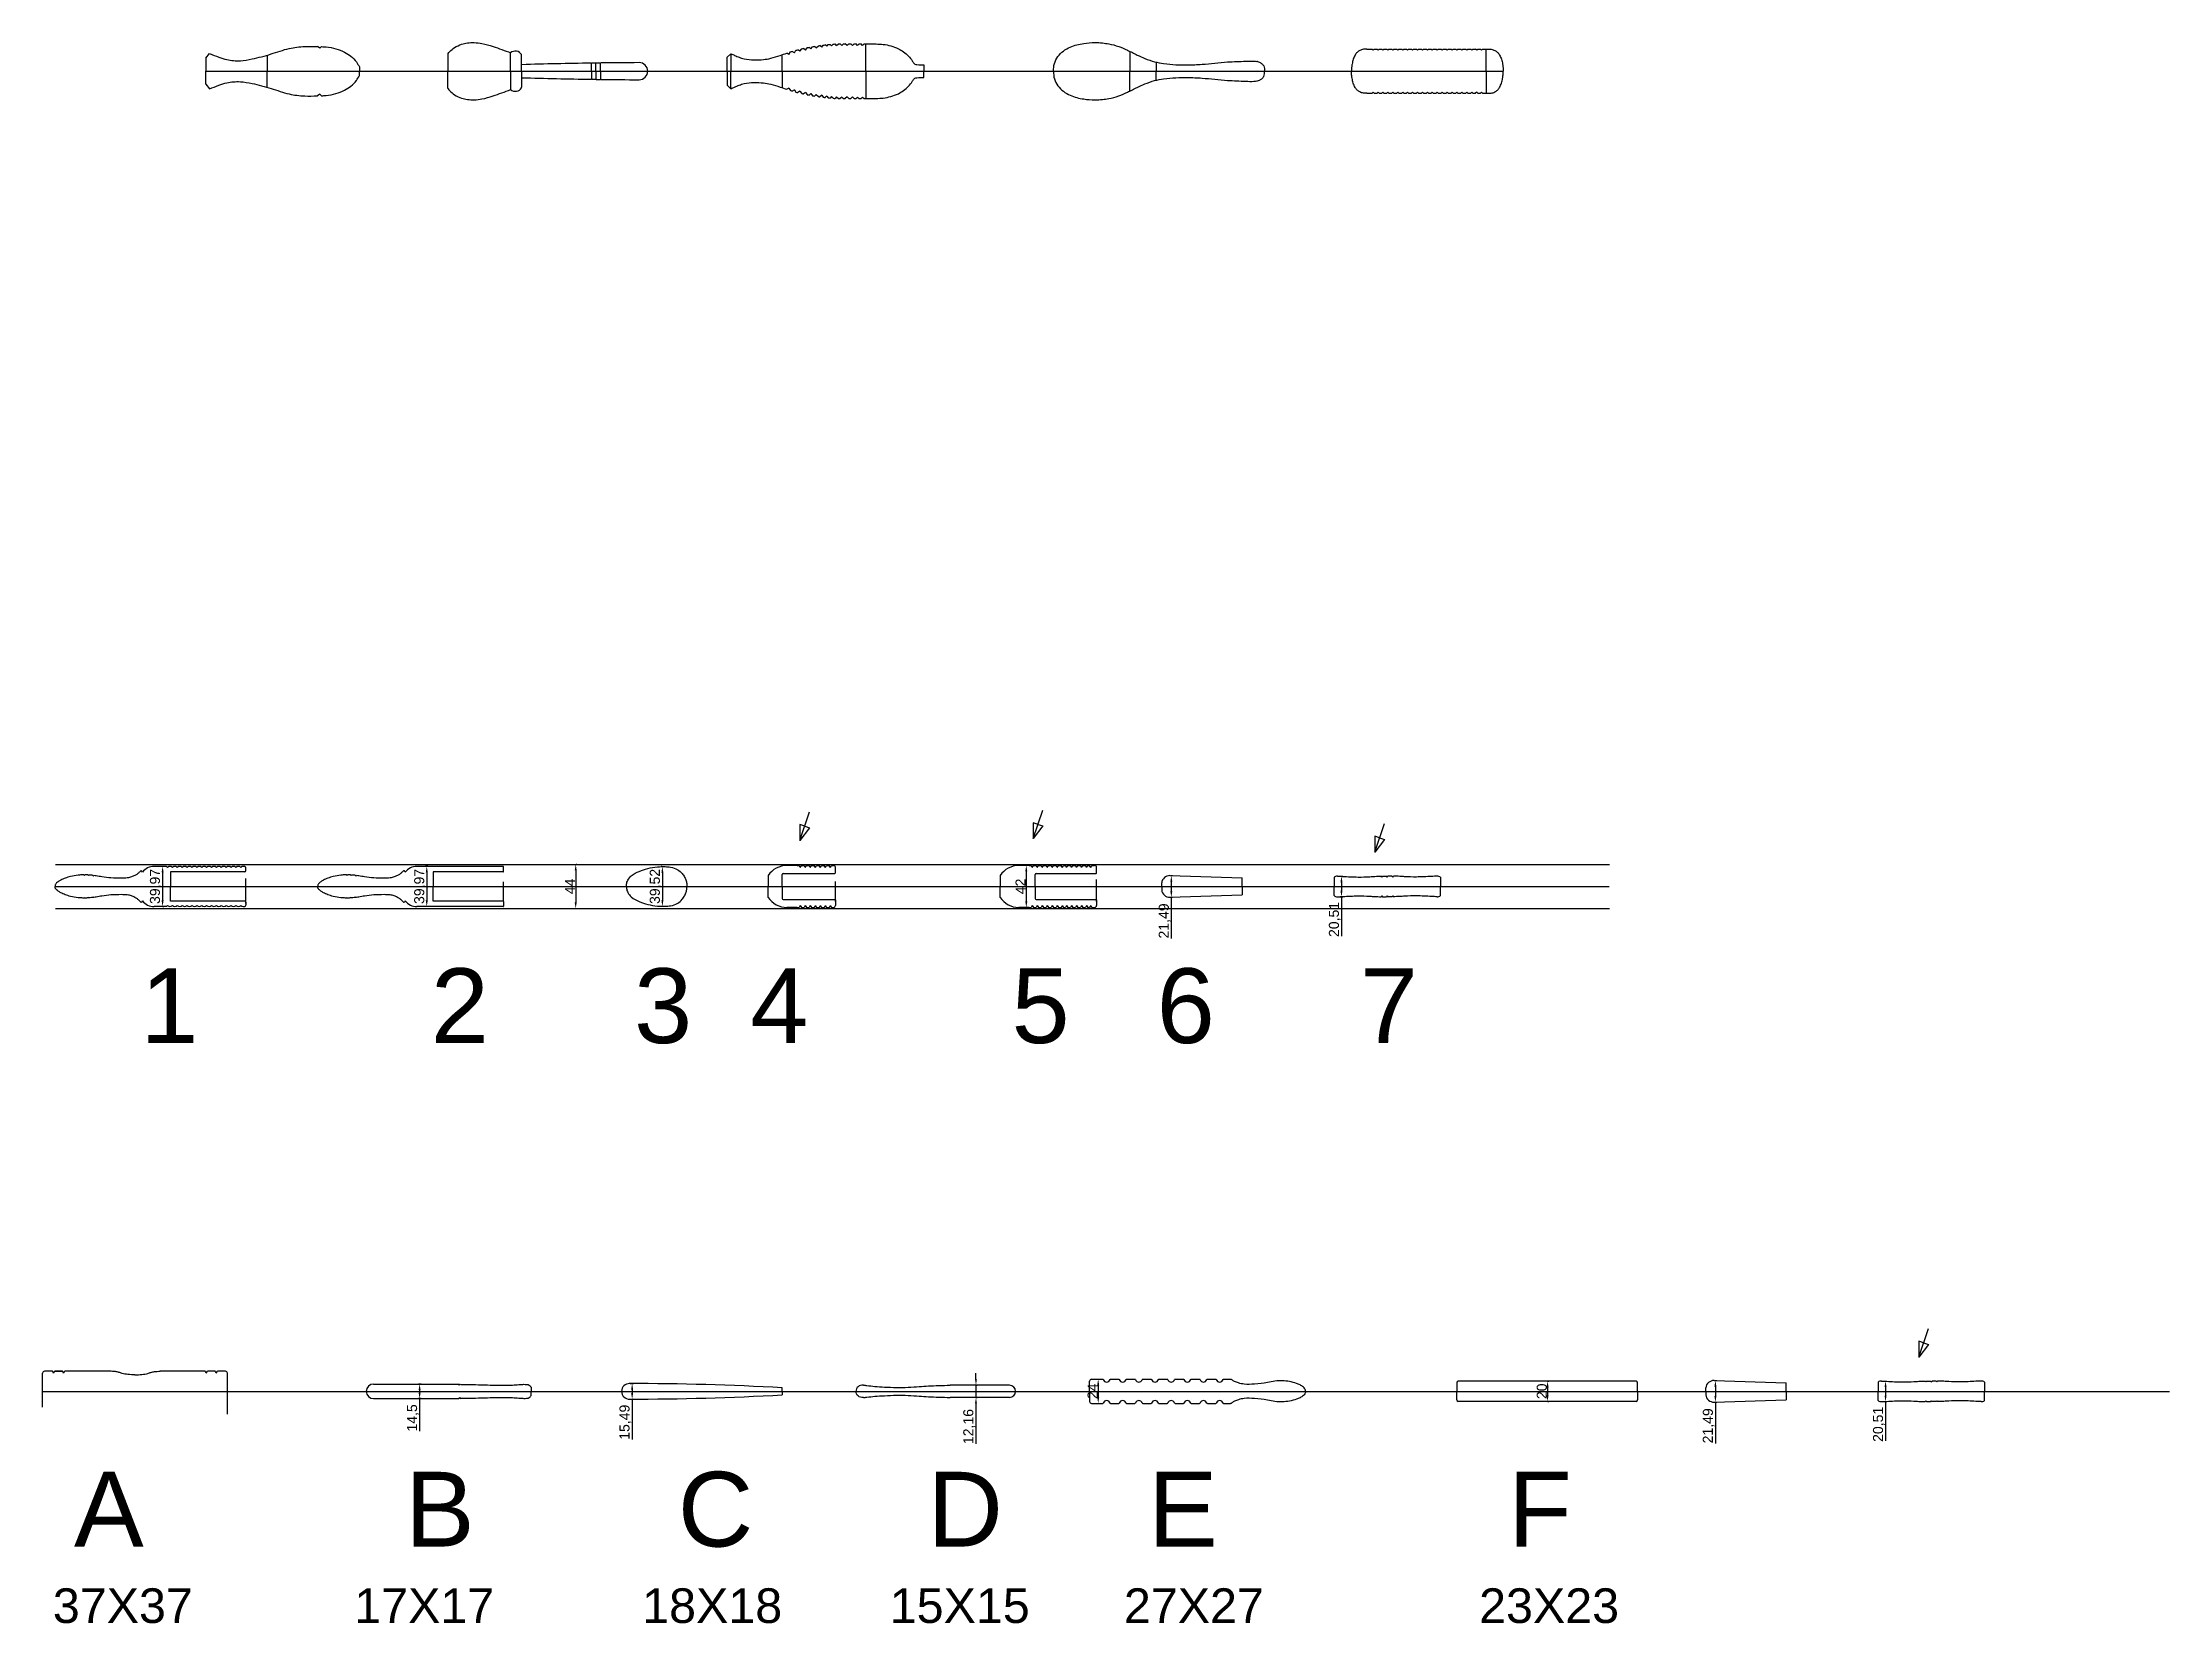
# Model space of a CAD drawing. Header units: millimetres. Extents: x 3940 to 31715, y 1502 to 5662.
# Drawn here: x 29597 to 31715, y 2049 to 3624 of the extents above.
import ezdxf

# ---------------------------------------------------------------- set-up
doc = ezdxf.new("R2010")
doc.units = ezdxf.units.MM
doc.styles.get("Standard").update_dxf_attribs({"font": 'arial.ttf'})
doc.dimstyles.new('ISO-25', dxfattribs={"dimtxt": 10, "dimasz": 6, "dimexe": 1.25, "dimexo": 0.625, "dimtad": 1, "dimtxsty": 'Standard', "dimcen": 2.5, "dimadec": 0, "dimazin": 0, "dimtfac": 1, "dimtmove": 0, "dimatfit": 3, "dimfxl": 1, "dimarcsym": 0})

msp = doc.modelspace()

# ---------------------------------------------------------------- texts
at = {"color": 1}
for s, height, p in [('1        2     3  4       5   6     7', 74.46857, (29694.79, 2627.169)), ('A         B       C      D     E          F ', 74.46857, (29628.608, 2125.783)), ('37X37            17X17           18X18        15X15       27X27                23X23', 34.50641, (29607.528, 2049.67))]:
    msp.add_text(s, height=height, dxfattribs=at).set_placement(p)

# ---------------------------------------------------------------- blocks, each defined once
blk = doc.blocks.new('*D8')
at = {"color": 0, "lineweight": -2, "transparency": 16777216}
for p, q in [((29974.1, 2287.6), (29971.5, 2287.6)), ((29974.1, 2273.1), (29971.5, 2273.1)), ((29972.7, 2281.6), (29972.7, 2279.1)), ((29972.7, 2273.1), (29972.7, 2240.7))]:
    blk.add_line(p, q, dxfattribs=at)
at = {"color": 0, "transparency": 16777216}
for points in [[(29971.7, 2281.6), (29973.7, 2281.6), (29972.7, 2287.6)], [(29971.7, 2279.1), (29973.7, 2279.1), (29972.7, 2273.1)]]:
    blk.add_solid(points, dxfattribs=at)
at = {"layer": 'Defpoints', "color": 0, "transparency": 16777216}
for p in [(29974.7, 2287.6), (29972.7, 2273.1), (29974.7, 2273.1)]:
    blk.add_point(p, dxfattribs=at)
at = {"color": 0, "transparency": 16777216, "insert": (29966.1, 2253.9), "char_height": 10, "attachment_point": 5, "rotation": 90}
blk.add_mtext('14,5', dxfattribs=at)
blk = doc.blocks.new('*D9')
at = {"color": 0, "lineweight": -2, "transparency": 16777216}
for p, q in [((30182.4, 2288.1), (30185.5, 2288.1)), ((30182.4, 2272.6), (30185.5, 2272.6)), ((30184.3, 2282.1), (30184.3, 2278.6)), ((30184.3, 2272.6), (30184.3, 2232.5))]:
    blk.add_line(p, q, dxfattribs=at)
at = {"color": 0, "transparency": 16777216}
for points in [[(30183.3, 2282.1), (30185.3, 2282.1), (30184.3, 2288.1)], [(30183.3, 2278.6), (30185.3, 2278.6), (30184.3, 2272.6)]]:
    blk.add_solid(points, dxfattribs=at)
at = {"layer": 'Defpoints', "color": 0, "transparency": 16777216}
for p in [(30181.7, 2288.1), (30181.7, 2272.6), (30184.3, 2272.6)]:
    blk.add_point(p, dxfattribs=at)
at = {"color": 0, "transparency": 16777216, "insert": (30177.6, 2249.6), "char_height": 10, "attachment_point": 5, "rotation": 90}
blk.add_mtext('15,49', dxfattribs=at)
blk = doc.blocks.new('*D10')
at = {"color": 0, "lineweight": -2, "transparency": 16777216}
for p, q in [((30526.6, 2292.4), (30526.6, 2298.4)), ((30526.6, 2286.4), (30526.6, 2274.3)), ((30526.6, 2268.3), (30526.6, 2228.2)), ((30526.8, 2286.4), (30527.8, 2286.4)), ((30526.8, 2274.3), (30527.8, 2274.3))]:
    blk.add_line(p, q, dxfattribs=at)
at = {"color": 0, "transparency": 16777216}
for points in [[(30525.6, 2292.4), (30527.6, 2292.4), (30526.6, 2286.4)], [(30525.6, 2268.3), (30527.6, 2268.3), (30526.6, 2274.3)]]:
    blk.add_solid(points, dxfattribs=at)
at = {"layer": 'Defpoints', "color": 0, "transparency": 16777216}
for p in [(30526.2, 2286.4), (30526.2, 2274.3), (30526.6, 2274.3)]:
    blk.add_point(p, dxfattribs=at)
at = {"color": 0, "transparency": 16777216, "insert": (30519.9, 2245.3), "char_height": 10, "attachment_point": 5, "rotation": 90}
blk.add_mtext('12,16', dxfattribs=at)
blk = doc.blocks.new('*D11')
at = {"color": 0, "lineweight": -2, "transparency": 16777216}
for p, q in [((30647.8, 2292.4), (30649.6, 2292.4)), ((30647.8, 2268.4), (30649.6, 2268.4)), ((30648.3, 2286.4), (30648.3, 2274.4))]:
    blk.add_line(p, q, dxfattribs=at)
at = {"color": 0, "transparency": 16777216}
for points in [[(30647.3, 2286.4), (30649.3, 2286.4), (30648.3, 2292.4)], [(30647.3, 2274.4), (30649.3, 2274.4), (30648.3, 2268.4)]]:
    blk.add_solid(points, dxfattribs=at)
at = {"layer": 'Defpoints', "color": 0, "transparency": 16777216}
for p in [(30647.2, 2292.4), (30647.2, 2268.4), (30648.3, 2268.4)]:
    blk.add_point(p, dxfattribs=at)
at = {"color": 0, "transparency": 16777216, "insert": (30642.7, 2280.4), "char_height": 10, "attachment_point": 5, "rotation": 90}
blk.add_mtext('24', dxfattribs=at)
blk = doc.blocks.new('*D12')
at = {"color": 0, "lineweight": -2, "transparency": 16777216}
for p, q in [((31095.9, 2290.4), (31096.9, 2290.4)), ((31095.7, 2284.4), (31095.7, 2276.4)), ((31095.9, 2270.4), (31096.9, 2270.4))]:
    blk.add_line(p, q, dxfattribs=at)
at = {"color": 0, "transparency": 16777216}
for points in [[(31094.7, 2284.4), (31096.7, 2284.4), (31095.7, 2290.4)], [(31094.7, 2276.4), (31096.7, 2276.4), (31095.7, 2270.4)]]:
    blk.add_solid(points, dxfattribs=at)
at = {"layer": 'Defpoints', "color": 0, "transparency": 16777216}
for p in [(31095.3, 2290.4), (31095.3, 2270.4), (31095.7, 2270.4)]:
    blk.add_point(p, dxfattribs=at)
at = {"color": 0, "transparency": 16777216, "insert": (31090, 2280.4), "char_height": 10, "attachment_point": 5, "rotation": 90}
blk.add_mtext('20', dxfattribs=at)
blk = doc.blocks.new('*D13')
at = {"color": 0, "lineweight": -2, "transparency": 16777216}
for p, q in [((30720.4, 2793.9), (30722.4, 2793.9)), ((30721.1, 2787.9), (30721.1, 2778.4)), ((30720, 2772.4), (30722.4, 2772.4)), ((30721.1, 2772.4), (30721.1, 2731.2))]:
    blk.add_line(p, q, dxfattribs=at)
at = {"color": 0, "transparency": 16777216}
for points in [[(30720.1, 2787.9), (30722.1, 2787.9), (30721.1, 2793.9)], [(30720.1, 2778.4), (30722.1, 2778.4), (30721.1, 2772.4)]]:
    blk.add_solid(points, dxfattribs=at)
at = {"layer": 'Defpoints', "color": 0, "transparency": 16777216}
for p in [(30719.8, 2793.9), (30719.3, 2772.4), (30721.1, 2772.4)]:
    blk.add_point(p, dxfattribs=at)
at = {"color": 0, "transparency": 16777216, "insert": (30714.5, 2748.8), "char_height": 10, "attachment_point": 5, "rotation": 90}
blk.add_mtext('21,49', dxfattribs=at)
blk = doc.blocks.new('*D14')
at = {"color": 0, "lineweight": -2, "transparency": 16777216}
for p, q in [((30128.1, 2799.2), (30128.1, 2767.2)), ((30128.4, 2805.2), (30129.3, 2805.2)), ((30887, 2793.4), (30891.8, 2793.4)), ((30890.5, 2787.4), (30890.5, 2778.9)), ((30128.4, 2761.2), (30129.3, 2761.2)), ((30887, 2772.9), (30891.8, 2772.9)), ((30890.5, 2772.9), (30890.5, 2733.7))]:
    blk.add_line(p, q, dxfattribs=at)
at = {"color": 0, "transparency": 16777216}
for points in [[(30127.1, 2799.2), (30129.1, 2799.2), (30128.1, 2805.2)], [(30889.5, 2787.4), (30891.5, 2787.4), (30890.5, 2793.4)], [(30889.5, 2778.9), (30891.5, 2778.9), (30890.5, 2772.9)], [(30127.1, 2767.2), (30129.1, 2767.2), (30128.1, 2761.2)]]:
    blk.add_solid(points, dxfattribs=at)
at = {"layer": 'Defpoints', "color": 0, "transparency": 16777216}
for p in [(30127.7, 2805.2), (30886.3, 2793.4), (30127.7, 2761.2), (30128.1, 2761.2), (30886.3, 2772.9), (30890.5, 2772.9)]:
    blk.add_point(p, dxfattribs=at)
at = {"color": 0, "transparency": 16777216, "char_height": 10, "attachment_point": 5, "rotation": 90}
for s, insert in [('44', (30122.5, 2783.2)), ('20,51', (30883.9, 2750.3))]:
    blk.add_mtext(s, dxfattribs=dict(at, insert=insert))
blk = doc.blocks.new('*D15')
at = {"color": 0, "lineweight": -2, "transparency": 16777216}
for p, q in [((29980.9, 2803.2), (29978.5, 2803.2)), ((29979.8, 2797.2), (29979.8, 2769.2)), ((29980.9, 2763.2), (29978.5, 2763.2))]:
    blk.add_line(p, q, dxfattribs=at)
at = {"color": 0, "transparency": 16777216}
for points in [[(29978.8, 2797.2), (29980.8, 2797.2), (29979.8, 2803.2)], [(29978.8, 2769.2), (29980.8, 2769.2), (29979.8, 2763.2)]]:
    blk.add_solid(points, dxfattribs=at)
at = {"layer": 'Defpoints', "color": 0, "transparency": 16777216}
for p in [(29981.5, 2803.2), (29979.8, 2763.2), (29981.5, 2763.2)]:
    blk.add_point(p, dxfattribs=at)
at = {"color": 0, "transparency": 16777216, "insert": (29973.2, 2783.2), "char_height": 10, "attachment_point": 5, "rotation": 90}
blk.add_mtext('39,97', dxfattribs=at)
blk = doc.blocks.new('*D16')
at = {"color": 0, "lineweight": -2, "transparency": 16777216}
for p, q in [((29716.8, 2797.2), (29716.8, 2769.2)), ((29717.1, 2803.2), (29718, 2803.2)), ((29717.1, 2763.2), (29718, 2763.2))]:
    blk.add_line(p, q, dxfattribs=at)
at = {"color": 0, "transparency": 16777216}
for points in [[(29715.8, 2797.2), (29717.8, 2797.2), (29716.8, 2803.2)], [(29715.8, 2769.2), (29717.8, 2769.2), (29716.8, 2763.2)]]:
    blk.add_solid(points, dxfattribs=at)
at = {"layer": 'Defpoints', "color": 0, "transparency": 16777216}
for p in [(29716.5, 2803.2), (29716.5, 2763.2), (29716.8, 2763.2)]:
    blk.add_point(p, dxfattribs=at)
at = {"color": 0, "transparency": 16777216, "insert": (29710.1, 2783.2), "char_height": 10, "attachment_point": 5, "rotation": 90}
blk.add_mtext('39,97', dxfattribs=at)
blk = doc.blocks.new('*D17')
at = {"color": 0, "lineweight": -2, "transparency": 16777216}
for p, q in [((30577.2, 2804.2), (30575.4, 2804.2)), ((30576.7, 2798.2), (30576.7, 2768.2)), ((30577.2, 2762.2), (30575.4, 2762.2))]:
    blk.add_line(p, q, dxfattribs=at)
at = {"color": 0, "transparency": 16777216}
for points in [[(30575.7, 2798.2), (30577.7, 2798.2), (30576.7, 2804.2)], [(30575.7, 2768.2), (30577.7, 2768.2), (30576.7, 2762.2)]]:
    blk.add_solid(points, dxfattribs=at)
at = {"layer": 'Defpoints', "color": 0, "transparency": 16777216}
for p in [(30577.9, 2804.2), (30576.7, 2762.2), (30577.9, 2762.2)]:
    blk.add_point(p, dxfattribs=at)
at = {"color": 0, "transparency": 16777216, "insert": (30571, 2783.2), "char_height": 10, "attachment_point": 5, "rotation": 90}
blk.add_mtext('42', dxfattribs=at)
blk = doc.blocks.new('*D18')
at = {"color": 0, "lineweight": -2, "transparency": 16777216}
for p, q in [((30214, 2802.9), (30213.2, 2802.9)), ((30214.4, 2796.9), (30214.4, 2769.4)), ((30214.6, 2763.4), (30215.7, 2763.4))]:
    blk.add_line(p, q, dxfattribs=at)
at = {"color": 0, "transparency": 16777216}
for points in [[(30213.4, 2796.9), (30215.4, 2796.9), (30214.4, 2802.9)], [(30213.4, 2769.4), (30215.4, 2769.4), (30214.4, 2763.4)]]:
    blk.add_solid(points, dxfattribs=at)
at = {"layer": 'Defpoints', "color": 0, "transparency": 16777216}
for p in [(30214.6, 2802.9), (30214, 2763.4), (30214.4, 2763.4)]:
    blk.add_point(p, dxfattribs=at)
at = {"color": 0, "transparency": 16777216, "insert": (30207.8, 2783.2), "char_height": 10, "attachment_point": 5, "rotation": 90}
blk.add_mtext('39,52', dxfattribs=at)
blk = doc.blocks.new('*D19')
at = {"color": 0, "lineweight": -2, "transparency": 16777216}
for p, q in [((31262.1, 2291.1), (31264.1, 2291.1)), ((31261.7, 2269.6), (31264.1, 2269.6)), ((31262.8, 2285.1), (31262.8, 2275.6)), ((31262.8, 2269.6), (31262.8, 2228.4))]:
    blk.add_line(p, q, dxfattribs=at)
at = {"color": 0, "transparency": 16777216}
for points in [[(31261.8, 2285.1), (31263.8, 2285.1), (31262.8, 2291.1)], [(31261.8, 2275.6), (31263.8, 2275.6), (31262.8, 2269.6)]]:
    blk.add_solid(points, dxfattribs=at)
at = {"layer": 'Defpoints', "color": 0, "transparency": 16777216}
for p in [(31261.5, 2291.1), (31261, 2269.6), (31262.8, 2269.6)]:
    blk.add_point(p, dxfattribs=at)
at = {"color": 0, "transparency": 16777216, "insert": (31256.2, 2246), "char_height": 10, "attachment_point": 5, "rotation": 90}
blk.add_mtext('21,49', dxfattribs=at)
blk = doc.blocks.new('*D20')
at = {"color": 0, "lineweight": -2, "transparency": 16777216}
for p, q in [((31428.7, 2290.6), (31433.5, 2290.6)), ((31428.7, 2270.1), (31433.5, 2270.1)), ((31432.2, 2284.6), (31432.2, 2276.1)), ((31432.2, 2270.1), (31432.2, 2230.9))]:
    blk.add_line(p, q, dxfattribs=at)
at = {"color": 0, "transparency": 16777216}
for points in [[(31431.2, 2284.6), (31433.2, 2284.6), (31432.2, 2290.6)], [(31431.2, 2276.1), (31433.2, 2276.1), (31432.2, 2270.1)]]:
    blk.add_solid(points, dxfattribs=at)
at = {"layer": 'Defpoints', "color": 0, "transparency": 16777216}
for p in [(31428, 2290.6), (31428, 2270.1), (31432.2, 2270.1)]:
    blk.add_point(p, dxfattribs=at)
at = {"color": 0, "transparency": 16777216, "insert": (31425.6, 2247.5), "char_height": 10, "attachment_point": 5, "rotation": 90}
blk.add_mtext('20,51', dxfattribs=at)

# ---------------------------------------------------------------- dimensions: what is measured, and where the dimension line sits
at = {"color": 1}
for base, p1, p2, picture, middle in [((29716.777, 2763.182), (29716.509, 2803.152), (29716.509, 2763.182), '*D16', (29710.142, 2783.167)), ((29979.795, 2763.182), (29981.501, 2803.152), (29981.501, 2763.182), '*D15', (29973.161, 2783.167)), ((30890.524, 2772.914), (30886.335, 2793.42), (30886.335, 2772.914), '*D14', (30883.89, 2750.296)), ((30128.083, 2761.167), (30127.73, 2805.167), (30127.73, 2761.167), '*D14', (30122.458, 2783.167)), ((30214.404, 2763.412), (30214.619, 2802.93), (30213.97, 2763.412), '*D18', (30207.77, 2783.171)), ((30576.658, 2762.167), (30577.85, 2804.167), (30577.85, 2762.167), '*D17', (30571.013, 2783.167)), ((30721.1263, 2772.4185), (30719.7632, 2793.9126), (30719.343, 2772.4185), '*D13', (30714.4917, 2748.8255)), ((29972.704, 2273.109), (29974.749, 2287.609), (29974.749, 2273.109), '*D8', (29966.07, 2253.929)), ((30184.281, 2272.612), (30181.732, 2288.106), (30181.732, 2272.612), '*D9', (30177.647, 2249.575)), ((30526.567, 2274.278), (30526.192, 2286.439), (30526.192, 2274.278), '*D10', (30519.933, 2245.255)), ((30648.341, 2268.359), (30647.219, 2292.358), (30647.219, 2268.359), '*D11', (30642.695, 2280.359)), ((31095.688, 2270.359), (31095.286, 2290.359), (31095.286, 2270.359), '*D12', (31089.957, 2280.359)), ((31262.827, 2269.61), (31261.464, 2291.104), (31261.044, 2269.61), '*D19', (31256.193, 2246.017)), ((31432.225, 2270.106), (31428.037, 2290.612), (31428.037, 2270.106), '*D20', (31425.591, 2247.488))]:
    dim = msp.add_linear_dim(base=base, p1=p1, p2=p2, angle=90, dimstyle='ISO-25', dxfattribs=at)
    dim.commit()
    dim.dimension.update_dxf_attribs({"geometry": picture, "text_midpoint": middle})

# ---------------------------------------------------------------- linework, layer by layer
at = {"color": 3}
for p, q in [((30377.963, 3619.818), (30376.488, 3621.209)), ((30377.963, 3619.818), (30379.61, 3621.565)), ((30382.808, 3620.325), (30381.375, 3621.759)), ((30382.808, 3620.325), (30384.537, 3622.054)), ((30387.814, 3620.518), (30386.341, 3622.168)), ((30387.814, 3620.518), (30389.789, 3622.282)), ((30391.015, 3622.297), (30391.552, 3622.297)), ((30392.9, 3620.792), (30391.549, 3622.301)), ((30392.9, 3620.792), (30394.584, 3622.301)), ((30394.58, 3622.297), (30396.461, 3622.297)), ((30398.214, 3620.519), (30396.461, 3622.297)), ((30398.214, 3620.519), (30400.018, 3622.297)), ((30400.018, 3622.297), (30402.035, 3622.297)), ((30403.606, 3620.636), (30402.035, 3622.297)), ((30403.606, 3620.636), (30405.363, 3622.297)), ((30405.363, 3622.297), (30407.249, 3622.297)), ((30408.764, 3620.753), (30407.249, 3622.297)), ((30408.764, 3620.753), (30410.338, 3622.297)), ((30410.338, 3622.297), (30412.364, 3622.297)), ((30413.577, 3620.792), (30412.364, 3622.297)), ((30413.577, 3620.792), (30415.444, 3622.297)), ((30415.444, 3622.297), (30421.515, 3622.297)), ((30416.799, 3595.048), (30416.799, 3622.297)), ((29759.757, 3608.073), (29763.475, 3612.731)), ((29759.757, 3608.073), (29759.757, 3595.048)), ((29820.757, 3610.985), (29820.757, 3595.048)), ((29873.19, 3617.949), (29870.975, 3619.654)), ((29873.19, 3617.949), (29875.163, 3619.518)), ((30000.793, 3611.962), (30000.793, 3595.048)), ((30063.293, 3595.048), (30063.293, 3613.344)), ((30074.293, 3595.048), (30074.293, 3611.017)), ((30074.293, 3595.048), (30074.293, 3601.548)), ((30143.793, 3602.556), (30143.489, 3603.081)), ((30143.793, 3602.556), (30144.103, 3603.09)), ((30143.793, 3595.048), (30143.793, 3602.556)), ((30148.293, 3602.62), (30147.989, 3603.145)), ((30148.293, 3602.62), (30148.603, 3603.154)), ((30148.293, 3595.048), (30148.293, 3602.62)), ((30152.793, 3602.68), (30152.489, 3603.206)), ((30152.793, 3602.68), (30153.103, 3603.214)), ((30152.793, 3595.048), (30152.793, 3602.68)), ((30278.799, 3609.048), (30282.534, 3612.45)), ((30278.799, 3595.048), (30278.799, 3609.048)), ((30282.534, 3612.45), (30282.534, 3595.048)), ((30333.799, 3595.048), (30333.799, 3611.591)), ((30340.191, 3611.828), (30338.286, 3613.067)), ((30340.191, 3611.828), (30342.027, 3614.277)), ((30345.81, 3613.451), (30343.729, 3614.809)), ((30345.81, 3613.451), (30347.394, 3615.88)), ((30351.243, 3614.949), (30349.228, 3616.366)), ((30351.243, 3614.949), (30353.17, 3617.306)), ((30356.988, 3616.135), (30355.042, 3617.712)), ((30356.988, 3616.135), (30358.537, 3618.419)), ((30362.295, 3617.321), (30360.475, 3618.79)), ((30362.295, 3617.321), (30363.996, 3619.428)), ((30367.665, 3618.195), (30366.007, 3619.767)), ((30367.665, 3618.195), (30369.696, 3620.336)), ((30373.035, 3619.068), (30371.305, 3620.561)), ((30373.035, 3619.068), (30374.531, 3620.975)), ((30474.799, 3601.314), (30474.799, 3595.048)), ((30679.904, 3614.783), (30679.904, 3595.048)), ((30706.1, 3604.028), (30706.1, 3595.048)), ((30915.745, 3617.048), (30921.017, 3617.048)), ((30922.017, 3615.891), (30921.017, 3617.048)), ((30922.017, 3615.891), (30923.017, 3617.048)), ((30923.017, 3617.048), (30925.926, 3617.048)), ((30926.926, 3615.891), (30925.926, 3617.048)), ((30926.926, 3615.891), (30927.926, 3617.048)), ((30927.926, 3617.048), (30930.835, 3617.048)), ((30931.835, 3615.891), (30930.835, 3617.048)), ((30931.835, 3615.891), (30932.835, 3617.048)), ((30932.835, 3617.048), (30935.744, 3617.048)), ((30936.744, 3615.891), (30935.744, 3617.048)), ((30936.744, 3615.891), (30937.744, 3617.048)), ((30937.744, 3617.048), (30940.653, 3617.048)), ((30941.653, 3615.891), (30940.653, 3617.048)), ((30941.653, 3615.891), (30942.653, 3617.048)), ((30942.653, 3617.048), (30945.562, 3617.048)), ((30946.562, 3615.891), (30945.562, 3617.048)), ((30946.562, 3615.891), (30947.562, 3617.048)), ((30947.562, 3617.048), (30950.471, 3617.048)), ((30951.471, 3615.891), (30950.471, 3617.048)), ((30951.471, 3615.891), (30952.471, 3617.048)), ((30952.471, 3617.048), (30955.38, 3617.048)), ((30956.38, 3615.891), (30955.38, 3617.048)), ((30956.38, 3615.891), (30957.38, 3617.048)), ((30957.38, 3617.048), (30960.289, 3617.048)), ((30961.289, 3615.891), (30960.289, 3617.048)), ((30961.289, 3615.891), (30962.289, 3617.048)), ((30962.289, 3617.048), (30965.199, 3617.048)), ((30966.199, 3615.891), (30965.199, 3617.048)), ((30966.199, 3615.891), (30967.199, 3617.048)), ((30967.199, 3617.048), (30970.108, 3617.048)), ((30971.108, 3615.891), (30970.108, 3617.048)), ((30971.108, 3615.891), (30972.108, 3617.048)), ((30972.108, 3617.048), (30975.017, 3617.048)), ((30976.017, 3615.891), (30975.017, 3617.048)), ((30976.017, 3615.891), (30977.017, 3617.048)), ((30977.017, 3617.048), (30979.926, 3617.048)), ((30980.926, 3615.891), (30979.926, 3617.048)), ((30980.926, 3615.891), (30981.926, 3617.048)), ((30981.926, 3617.048), (30984.835, 3617.048)), ((30985.835, 3615.891), (30984.835, 3617.048)), ((30985.835, 3615.891), (30986.835, 3617.048)), ((30986.835, 3617.048), (30989.744, 3617.048)), ((30990.744, 3615.891), (30989.744, 3617.048)), ((30990.744, 3615.891), (30991.744, 3617.048)), ((30991.744, 3617.048), (30994.653, 3617.048)), ((30995.653, 3615.891), (30994.653, 3617.048)), ((30995.653, 3615.891), (30996.653, 3617.048)), ((30996.653, 3617.048), (30999.562, 3617.048)), ((31000.562, 3615.891), (30999.562, 3617.048)), ((31000.562, 3615.891), (31001.562, 3617.048)), ((31001.562, 3617.048), (31004.471, 3617.048)), ((31005.471, 3615.891), (31004.471, 3617.048)), ((31005.471, 3615.891), (31006.471, 3617.048)), ((31006.471, 3617.048), (31009.38, 3617.048)), ((31010.38, 3615.891), (31009.38, 3617.048)), ((31010.38, 3615.891), (31011.38, 3617.048)), ((31011.38, 3617.048), (31014.289, 3617.048)), ((31015.289, 3615.891), (31014.289, 3617.048)), ((31015.289, 3615.891), (31016.289, 3617.048)), ((31016.289, 3617.048), (31019.199, 3617.048)), ((31020.199, 3615.891), (31019.199, 3617.048)), ((31020.199, 3615.891), (31021.199, 3617.048)), ((31021.199, 3617.048), (31024.108, 3617.048)), ((31025.108, 3615.891), (31024.108, 3617.048)), ((31025.108, 3615.891), (31026.108, 3617.048)), ((31026.108, 3617.048), (31029.017, 3617.048)), ((31030.017, 3615.891), (31029.017, 3617.048)), ((31030.017, 3615.891), (31031.017, 3617.048)), ((31031.017, 3617.048), (31036.289, 3617.048)), ((31034.517, 3595.048), (31034.517, 3617.048)), ((29759.757, 3582.023), (29759.757, 3595.048)), ((29759.757, 3582.023), (29763.475, 3577.365)), ((29820.757, 3579.112), (29820.757, 3595.048)), ((29912.824, 3599.38), (29912.824, 3595.048)), ((29912.824, 3590.716), (29912.824, 3595.048)), ((30000.793, 3578.135), (30000.793, 3595.048)), ((30063.293, 3595.048), (30063.293, 3576.752)), ((30074.293, 3595.048), (30074.293, 3579.08)), ((30074.293, 3595.048), (30074.293, 3588.548)), ((30143.793, 3587.541), (30143.489, 3587.016)), ((30143.793, 3595.048), (30143.793, 3587.541)), ((30143.793, 3587.541), (30144.103, 3587.007)), ((30148.293, 3587.476), (30147.989, 3586.951)), ((30148.293, 3595.048), (30148.293, 3587.476)), ((30148.293, 3587.476), (30148.603, 3586.943)), ((30152.793, 3587.416), (30152.489, 3586.891)), ((30152.793, 3595.048), (30152.793, 3587.416)), ((30152.793, 3587.416), (30153.103, 3586.883)), ((30278.799, 3595.048), (30278.799, 3581.048)), ((30278.799, 3581.048), (30282.534, 3577.646)), ((30282.534, 3577.646), (30282.534, 3595.048)), ((30333.799, 3595.048), (30333.799, 3578.506)), ((30416.799, 3595.048), (30416.799, 3567.799)), ((30474.799, 3588.782), (30474.799, 3595.048)), ((30679.904, 3575.314), (30679.904, 3595.048)), ((30706.1, 3586.068), (30706.1, 3595.048)), ((30813.879, 3597.152), (30813.879, 3595.048)), ((30813.879, 3592.944), (30813.879, 3595.048)), ((31034.517, 3595.048), (31034.517, 3573.049)), ((29873.19, 3572.148), (29870.975, 3570.442)), ((29873.19, 3572.148), (29875.163, 3570.578)), ((30340.191, 3578.268), (30338.286, 3577.03)), ((30340.191, 3578.268), (30342.027, 3575.82)), ((30345.81, 3576.646), (30343.729, 3575.288)), ((30345.81, 3576.646), (30347.394, 3574.217)), ((30351.243, 3575.148), (30349.228, 3573.731)), ((30351.243, 3575.148), (30353.17, 3572.791)), ((30356.988, 3573.962), (30355.042, 3572.385)), ((30356.988, 3573.962), (30358.537, 3571.677)), ((30362.295, 3572.776), (30360.475, 3571.306)), ((30362.295, 3572.776), (30363.996, 3570.669)), ((30367.665, 3571.902), (30366.007, 3570.329)), ((30367.665, 3571.902), (30369.696, 3569.76)), ((30373.035, 3571.028), (30371.305, 3569.536)), ((30373.035, 3571.028), (30374.531, 3569.121)), ((30377.963, 3570.279), (30376.488, 3568.888)), ((30377.963, 3570.279), (30379.61, 3568.532)), ((30382.808, 3569.771), (30381.375, 3568.338)), ((30382.808, 3569.771), (30384.537, 3568.042)), ((30387.814, 3569.578), (30386.341, 3567.928)), ((30387.814, 3569.578), (30389.789, 3567.815)), ((30391.015, 3567.799), (30391.552, 3567.799)), ((30392.9, 3569.304), (30391.549, 3567.796)), ((30392.9, 3569.304), (30394.584, 3567.796)), ((30394.58, 3567.799), (30396.461, 3567.799)), ((30398.214, 3569.578), (30396.461, 3567.799)), ((30398.214, 3569.578), (30400.018, 3567.799)), ((30400.018, 3567.799), (30402.035, 3567.799)), ((30403.606, 3569.461), (30402.035, 3567.799)), ((30403.606, 3569.461), (30405.363, 3567.799)), ((30405.363, 3567.799), (30407.249, 3567.799)), ((30408.764, 3569.343), (30407.249, 3567.799)), ((30408.764, 3569.343), (30410.338, 3567.799)), ((30410.338, 3567.799), (30412.364, 3567.799)), ((30413.577, 3569.304), (30412.364, 3567.799)), ((30413.577, 3569.304), (30415.444, 3567.799)), ((30415.444, 3567.799), (30421.515, 3567.799)), ((30915.745, 3573.049), (30921.017, 3573.049)), ((30922.017, 3574.205), (30921.017, 3573.049)), ((30922.017, 3574.205), (30923.017, 3573.049)), ((30923.017, 3573.049), (30925.926, 3573.049)), ((30926.926, 3574.205), (30925.926, 3573.049)), ((30926.926, 3574.205), (30927.926, 3573.049)), ((30927.926, 3573.049), (30930.835, 3573.049)), ((30931.835, 3574.205), (30930.835, 3573.049)), ((30931.835, 3574.205), (30932.835, 3573.049)), ((30932.835, 3573.049), (30935.744, 3573.049)), ((30936.744, 3574.205), (30935.744, 3573.049)), ((30936.744, 3574.205), (30937.744, 3573.049)), ((30937.744, 3573.049), (30940.653, 3573.049)), ((30941.653, 3574.205), (30940.653, 3573.049)), ((30941.653, 3574.205), (30942.653, 3573.049)), ((30942.653, 3573.049), (30945.562, 3573.049)), ((30946.562, 3574.205), (30945.562, 3573.049)), ((30946.562, 3574.205), (30947.562, 3573.049)), ((30947.562, 3573.049), (30950.471, 3573.049)), ((30951.471, 3574.205), (30950.471, 3573.049)), ((30951.471, 3574.205), (30952.471, 3573.049)), ((30952.471, 3573.049), (30955.38, 3573.049)), ((30956.38, 3574.205), (30955.38, 3573.049)), ((30956.38, 3574.205), (30957.38, 3573.049)), ((30957.38, 3573.049), (30960.289, 3573.049)), ((30961.289, 3574.205), (30960.289, 3573.049)), ((30961.289, 3574.205), (30962.289, 3573.049)), ((30962.289, 3573.049), (30965.199, 3573.049)), ((30966.199, 3574.205), (30965.199, 3573.049)), ((30966.199, 3574.205), (30967.199, 3573.049)), ((30967.199, 3573.049), (30970.108, 3573.049)), ((30971.108, 3574.205), (30970.108, 3573.049)), ((30971.108, 3574.205), (30972.108, 3573.049)), ((30972.108, 3573.049), (30975.017, 3573.049)), ((30976.017, 3574.205), (30975.017, 3573.049)), ((30976.017, 3574.205), (30977.017, 3573.049)), ((30977.017, 3573.049), (30979.926, 3573.049)), ((30980.926, 3574.205), (30979.926, 3573.049)), ((30980.926, 3574.205), (30981.926, 3573.049)), ((30981.926, 3573.049), (30984.835, 3573.049)), ((30985.835, 3574.205), (30984.835, 3573.049)), ((30985.835, 3574.205), (30986.835, 3573.049)), ((30986.835, 3573.049), (30989.744, 3573.049)), ((30990.744, 3574.205), (30989.744, 3573.049)), ((30990.744, 3574.205), (30991.744, 3573.049)), ((30991.744, 3573.049), (30994.653, 3573.049)), ((30995.653, 3574.205), (30994.653, 3573.049)), ((30995.653, 3574.205), (30996.653, 3573.049)), ((30996.653, 3573.049), (30999.562, 3573.049)), ((31000.562, 3574.205), (30999.562, 3573.049)), ((31000.562, 3574.205), (31001.562, 3573.049)), ((31001.562, 3573.049), (31004.471, 3573.049)), ((31005.471, 3574.205), (31004.471, 3573.049)), ((31005.471, 3574.205), (31006.471, 3573.049)), ((31006.471, 3573.049), (31009.38, 3573.049)), ((31010.38, 3574.205), (31009.38, 3573.049)), ((31010.38, 3574.205), (31011.38, 3573.049)), ((31011.38, 3573.049), (31014.289, 3573.049)), ((31015.289, 3574.205), (31014.289, 3573.049)), ((31015.289, 3574.205), (31016.289, 3573.049)), ((31016.289, 3573.049), (31019.199, 3573.049)), ((31020.199, 3574.205), (31019.199, 3573.049)), ((31020.199, 3574.205), (31021.199, 3573.049)), ((31021.199, 3573.049), (31024.108, 3573.049)), ((31025.108, 3574.205), (31024.108, 3573.049)), ((31025.108, 3574.205), (31026.108, 3573.049)), ((31026.108, 3573.049), (31029.017, 3573.049)), ((31030.017, 3574.205), (31029.017, 3573.049)), ((31030.017, 3574.205), (31031.017, 3573.049)), ((31031.017, 3573.049), (31036.289, 3573.049))]:
    msp.add_line(p, q, dxfattribs=at)
at = {"color": 1}
for p, q in [((29759.757, 3595.048), (31051.517, 3595.048)), ((30583.688, 2830.777), (30593.175, 2859.237)), ((30351.327, 2829.017), (30360.814, 2857.478)), ((30356.071, 2843.247), (30351.327, 2844.828)), ((30351.327, 2844.828), (30351.327, 2829.017)), ((30360.814, 2841.666), (30351.327, 2829.017)), ((30356.071, 2843.247), (30360.814, 2841.666)), ((30588.431, 2845.007), (30583.688, 2846.588)), ((30583.688, 2846.588), (30583.688, 2830.777)), ((30593.175, 2843.426), (30583.688, 2830.777)), ((30588.431, 2845.007), (30593.175, 2843.426)), ((30923.695, 2817.31), (30933.182, 2845.771)), ((30928.439, 2831.541), (30923.695, 2833.122)), ((30923.695, 2833.122), (30923.695, 2817.31)), ((30933.182, 2829.96), (30923.695, 2817.31)), ((30928.439, 2831.541), (30933.182, 2829.96)), ((29610.094, 2805.167), (31157.432, 2805.167)), ((29609.725, 2783.167), (31157.063, 2783.167)), ((29799.725, 2766.206), (29799.725, 2791.037)), ((30056.298, 2768.167), (30056.298, 2787.861)), ((30386.695, 2768.182), (30386.695, 2788.049)), ((30646.611, 2768.161), (30646.611, 2790.163)), ((29610.094, 2761.167), (31157.432, 2761.167)), ((31465.396, 2314.502), (31474.883, 2342.963)), ((31470.14, 2328.732), (31465.396, 2330.314)), ((31465.396, 2330.314), (31465.396, 2314.502)), ((31474.883, 2327.151), (31465.396, 2314.502)), ((31470.14, 2328.732), (31474.883, 2327.151)), ((29597.272, 2280.359), (31714.86, 2280.359))]:
    msp.add_line(p, q, dxfattribs=at)
for p, q in [((29696.817, 2797.405), (29695.958, 2798.68)), ((29720.725, 2803.152), (29708.424, 2803.152)), ((29720.725, 2803.152), (29721.725, 2802.152)), ((29798.725, 2797.667), (29724.725, 2797.667)), ((29724.725, 2797.667), (29724.725, 2783.167)), ((29799.725, 2798.667), (29799.725, 2801.588)), ((29958.391, 2797.405), (29957.531, 2798.68)), ((30055.798, 2803.152), (29969.997, 2803.152)), ((30055.798, 2797.667), (29986.298, 2797.667)), ((29986.298, 2797.667), (29986.298, 2783.167)), ((30056.298, 2798.167), (30056.298, 2802.652)), ((30334.695, 2796.167), (30386.195, 2796.167)), ((30348.639, 2804.167), (30338.27, 2804.167)), ((30348.639, 2804.167), (30350.542, 2804.167)), ((30351.695, 2802.161), (30350.542, 2804.167)), ((30351.695, 2802.161), (30352.848, 2804.167)), ((30352.848, 2804.167), (30355.542, 2804.167)), ((30356.695, 2802.161), (30355.542, 2804.167)), ((30356.695, 2802.161), (30357.848, 2804.167)), ((30357.848, 2804.167), (30360.542, 2804.167)), ((30361.695, 2802.161), (30360.542, 2804.167)), ((30361.695, 2802.161), (30362.848, 2804.167)), ((30362.848, 2804.167), (30365.542, 2804.167)), ((30366.695, 2802.161), (30365.542, 2804.167)), ((30366.695, 2802.161), (30367.848, 2804.167)), ((30367.848, 2804.167), (30370.542, 2804.167)), ((30371.695, 2802.161), (30370.542, 2804.167)), ((30371.695, 2802.161), (30372.848, 2804.167)), ((30372.848, 2804.167), (30375.542, 2804.167)), ((30376.695, 2802.161), (30375.542, 2804.167)), ((30376.695, 2802.161), (30377.848, 2804.167)), ((30377.848, 2804.167), (30380.542, 2804.167)), ((30381.695, 2802.161), (30380.542, 2804.167)), ((30381.695, 2802.161), (30382.848, 2804.167)), ((30382.848, 2804.167), (30384.695, 2804.167)), ((30386.695, 2796.667), (30386.695, 2802.167)), ((30579.555, 2804.167), (30569.186, 2804.167)), ((30579.555, 2804.167), (30581.458, 2804.167)), ((30582.611, 2802.161), (30581.458, 2804.167)), ((30582.611, 2802.161), (30583.764, 2804.167)), ((30583.764, 2804.167), (30586.458, 2804.167)), ((30587.611, 2802.161), (30586.458, 2804.167)), ((30586.611, 2796.167), (30646.111, 2796.167)), ((30587.611, 2802.161), (30588.764, 2804.167)), ((30588.764, 2804.167), (30591.458, 2804.167)), ((30592.611, 2802.161), (30591.458, 2804.167)), ((30592.611, 2802.161), (30593.764, 2804.167)), ((30593.764, 2804.167), (30596.458, 2804.167)), ((30597.611, 2802.161), (30596.458, 2804.167)), ((30597.611, 2802.161), (30598.764, 2804.167)), ((30598.764, 2804.167), (30601.458, 2804.167)), ((30602.611, 2802.161), (30601.458, 2804.167)), ((30602.611, 2802.161), (30603.764, 2804.167)), ((30603.764, 2804.167), (30606.458, 2804.167)), ((30607.611, 2802.161), (30606.458, 2804.167)), ((30607.611, 2802.161), (30608.764, 2804.167)), ((30608.764, 2804.167), (30611.458, 2804.167)), ((30612.611, 2802.161), (30611.458, 2804.167)), ((30612.611, 2802.161), (30613.764, 2804.167)), ((30613.764, 2804.167), (30615.611, 2804.167)), ((30616.764, 2802.161), (30615.611, 2804.167)), ((30616.764, 2802.161), (30617.917, 2804.167)), ((30617.917, 2804.167), (30620.611, 2804.167)), ((30621.764, 2802.161), (30620.611, 2804.167)), ((30621.764, 2802.161), (30622.917, 2804.167)), ((30622.917, 2804.167), (30625.611, 2804.167)), ((30626.764, 2802.161), (30625.611, 2804.167)), ((30626.764, 2802.161), (30627.917, 2804.167)), ((30627.917, 2804.167), (30630.611, 2804.167)), ((30631.764, 2802.161), (30630.611, 2804.167)), ((30631.764, 2802.161), (30632.917, 2804.167)), ((30632.917, 2804.167), (30635.611, 2804.167)), ((30636.764, 2802.161), (30635.611, 2804.167)), ((30636.764, 2802.161), (30637.917, 2804.167)), ((30637.917, 2804.167), (30639.764, 2804.167)), ((30640.917, 2802.161), (30639.764, 2804.167)), ((30640.917, 2802.161), (30642.07, 2804.167)), ((30642.07, 2804.167), (30644.611, 2804.167)), ((30646.611, 2796.667), (30646.611, 2802.167)), ((29638.926, 2794.15), (29638.472, 2794.709)), ((29638.926, 2794.15), (29639.383, 2794.712)), ((29642.888, 2793.979), (29642.371, 2794.618)), ((29642.888, 2793.979), (29643.353, 2794.552)), ((29647.871, 2793.372), (29647.222, 2794.172)), ((29647.871, 2793.372), (29648.401, 2794.025)), ((29724.725, 2768.667), (29724.725, 2783.167)), ((29900.5, 2794.15), (29900.046, 2794.709)), ((29900.5, 2794.15), (29900.956, 2794.712)), ((29904.462, 2793.979), (29903.944, 2794.618)), ((29904.462, 2793.979), (29904.926, 2794.552)), ((29909.444, 2793.372), (29908.795, 2794.172)), ((29909.444, 2793.372), (29909.974, 2794.025)), ((29986.298, 2768.667), (29986.298, 2783.167)), ((30319.695, 2794.094), (30319.695, 2783.167)), ((30319.695, 2772.24), (30319.695, 2783.167)), ((30333.695, 2783.167), (30333.695, 2795.167)), ((30333.695, 2783.167), (30333.695, 2771.167)), ((30550.611, 2794.094), (30550.611, 2783.167)), ((30550.611, 2772.24), (30550.611, 2783.167)), ((30585.611, 2783.167), (30585.611, 2795.167)), ((30585.611, 2783.167), (30585.611, 2771.167)), ((30711.5, 2783.167), (30711.5, 2786.667)), ((30711.5, 2783.167), (30711.5, 2779.667)), ((30719.763, 2793.913), (30791.5, 2791.667)), ((30719.763, 2772.421), (30791.5, 2774.667)), ((30791.5, 2783.167), (30791.5, 2791.667)), ((30791.5, 2783.167), (30791.5, 2774.667)), ((30883.086, 2792.33), (30883.086, 2783.167)), ((30883.086, 2774.004), (30883.086, 2783.167)), ((30930.646, 2792.509), (30929.981, 2793.402)), ((30930.646, 2792.509), (30931.338, 2793.418)), ((30931.338, 2793.418), (30935.389, 2793.418)), ((30936.066, 2792.509), (30935.389, 2793.418)), ((30936.066, 2792.509), (30936.758, 2793.418)), ((30940.808, 2793.418), (30936.758, 2793.418)), ((30941.486, 2792.509), (30940.808, 2793.418)), ((30941.486, 2792.509), (30942.165, 2793.401)), ((30989.046, 2792.33), (30989.046, 2783.167)), ((30989.046, 2774.004), (30989.046, 2783.167)), ((29638.926, 2772.184), (29638.472, 2771.625)), ((29638.926, 2772.184), (29639.383, 2771.622)), ((29642.888, 2772.354), (29642.371, 2771.716)), ((29642.888, 2772.354), (29643.353, 2771.782)), ((29647.871, 2772.962), (29647.222, 2772.161)), ((29647.871, 2772.962), (29648.401, 2772.309)), ((29696.817, 2768.929), (29695.958, 2767.654)), ((29720.725, 2763.182), (29708.424, 2763.182)), ((29720.725, 2763.182), (29721.725, 2764.182)), ((29798.725, 2768.667), (29724.725, 2768.667)), ((29799.725, 2767.667), (29799.725, 2764.746)), ((29900.5, 2772.184), (29900.046, 2771.625)), ((29900.5, 2772.184), (29900.956, 2771.622)), ((29904.462, 2772.354), (29903.944, 2771.716)), ((29904.462, 2772.354), (29904.926, 2771.782)), ((29909.444, 2772.962), (29908.795, 2772.161)), ((29909.444, 2772.962), (29909.974, 2772.309)), ((29958.391, 2768.929), (29957.531, 2767.654)), ((30055.798, 2763.182), (29969.997, 2763.182)), ((30055.798, 2768.667), (29986.298, 2768.667)), ((30056.298, 2768.167), (30056.298, 2763.682)), ((30334.695, 2770.167), (30386.195, 2770.167)), ((30348.639, 2762.167), (30338.27, 2762.167)), ((30348.639, 2762.167), (30350.542, 2762.167)), ((30351.695, 2764.173), (30350.542, 2762.167)), ((30351.695, 2764.173), (30352.848, 2762.167)), ((30352.848, 2762.167), (30355.542, 2762.167)), ((30356.695, 2764.173), (30355.542, 2762.167)), ((30356.695, 2764.173), (30357.848, 2762.167)), ((30357.848, 2762.167), (30360.542, 2762.167)), ((30361.695, 2764.173), (30360.542, 2762.167)), ((30361.695, 2764.173), (30362.848, 2762.167)), ((30362.848, 2762.167), (30365.542, 2762.167)), ((30366.695, 2764.173), (30365.542, 2762.167)), ((30366.695, 2764.173), (30367.848, 2762.167)), ((30367.848, 2762.167), (30370.542, 2762.167)), ((30371.695, 2764.173), (30370.542, 2762.167)), ((30371.695, 2764.173), (30372.848, 2762.167)), ((30372.848, 2762.167), (30375.542, 2762.167)), ((30376.695, 2764.173), (30375.542, 2762.167)), ((30376.695, 2764.173), (30377.848, 2762.167)), ((30377.848, 2762.167), (30380.542, 2762.167)), ((30381.695, 2764.173), (30380.542, 2762.167)), ((30381.695, 2764.173), (30382.848, 2762.167)), ((30382.848, 2762.167), (30384.695, 2762.167)), ((30386.695, 2769.667), (30386.695, 2764.167)), ((30579.555, 2762.167), (30569.186, 2762.167)), ((30579.555, 2762.167), (30581.458, 2762.167)), ((30582.611, 2764.173), (30581.458, 2762.167)), ((30582.611, 2764.173), (30583.764, 2762.167)), ((30583.764, 2762.167), (30586.458, 2762.167)), ((30587.611, 2764.173), (30586.458, 2762.167)), ((30586.611, 2770.167), (30646.111, 2770.167)), ((30587.611, 2764.173), (30588.764, 2762.167)), ((30588.764, 2762.167), (30591.458, 2762.167)), ((30592.611, 2764.173), (30591.458, 2762.167)), ((30592.611, 2764.173), (30593.764, 2762.167)), ((30593.764, 2762.167), (30596.458, 2762.167)), ((30597.611, 2764.173), (30596.458, 2762.167)), ((30597.611, 2764.173), (30598.764, 2762.167)), ((30598.764, 2762.167), (30601.458, 2762.167)), ((30602.611, 2764.173), (30601.458, 2762.167)), ((30602.611, 2764.173), (30603.764, 2762.167)), ((30603.764, 2762.167), (30606.458, 2762.167)), ((30607.611, 2764.173), (30606.458, 2762.167)), ((30607.611, 2764.173), (30608.764, 2762.167)), ((30608.764, 2762.167), (30611.458, 2762.167)), ((30612.611, 2764.173), (30611.458, 2762.167)), ((30612.611, 2764.173), (30613.764, 2762.167)), ((30613.764, 2762.167), (30615.611, 2762.167)), ((30616.764, 2764.173), (30615.611, 2762.167)), ((30616.764, 2764.173), (30617.917, 2762.167)), ((30617.917, 2762.167), (30620.611, 2762.167)), ((30621.764, 2764.173), (30620.611, 2762.167)), ((30621.764, 2764.173), (30622.917, 2762.167)), ((30622.917, 2762.167), (30625.611, 2762.167)), ((30626.764, 2764.173), (30625.611, 2762.167)), ((30626.764, 2764.173), (30627.917, 2762.167)), ((30627.917, 2762.167), (30630.611, 2762.167)), ((30631.764, 2764.173), (30630.611, 2762.167)), ((30631.764, 2764.173), (30632.917, 2762.167)), ((30632.917, 2762.167), (30635.611, 2762.167)), ((30636.764, 2764.173), (30635.611, 2762.167)), ((30636.764, 2764.173), (30637.917, 2762.167)), ((30637.917, 2762.167), (30639.764, 2762.167)), ((30640.917, 2764.173), (30639.764, 2762.167)), ((30640.917, 2764.173), (30642.07, 2762.167)), ((30642.07, 2762.167), (30644.611, 2762.167)), ((30646.611, 2769.667), (30646.611, 2764.167)), ((30930.646, 2773.825), (30929.981, 2772.932)), ((30930.646, 2773.825), (30931.338, 2772.916)), ((30931.338, 2772.916), (30935.389, 2772.916)), ((30936.066, 2773.825), (30935.389, 2772.916)), ((30936.066, 2773.825), (30936.758, 2772.916)), ((30940.808, 2772.916), (30936.758, 2772.916)), ((30941.486, 2773.825), (30940.808, 2772.916)), ((30941.486, 2773.825), (30942.165, 2772.933)), ((29597.272, 2264.692), (29597.272, 2298.359)), ((29607.057, 2300.359), (29599.272, 2300.359)), ((29608.272, 2298.359), (29607.057, 2300.359)), ((29608.272, 2298.359), (29609.486, 2300.359)), ((29617.057, 2300.359), (29609.486, 2300.359)), ((29609.486, 2300.359), (29617.057, 2300.359)), ((29618.272, 2298.359), (29617.057, 2300.359)), ((29618.272, 2298.359), (29619.486, 2300.359)), ((29664.22, 2300.359), (29619.486, 2300.359)), ((29759.057, 2300.359), (29714.323, 2300.359)), ((29760.272, 2298.359), (29759.057, 2300.359)), ((29760.272, 2298.359), (29761.486, 2300.359)), ((29769.057, 2300.359), (29761.486, 2300.359)), ((29770.272, 2298.359), (29769.057, 2300.359)), ((29770.272, 2298.359), (29771.486, 2300.359)), ((29779.272, 2300.359), (29771.486, 2300.359)), ((29781.272, 2257.769), (29781.272, 2298.359)), ((29926.887, 2287.609), (30005.484, 2287.609)), ((30012.499, 2286.527), (30011.893, 2287.355)), ((30012.499, 2286.527), (30013.088, 2287.333)), ((30639.656, 2280.359), (30639.656, 2290.358)), ((30641.656, 2292.358), (30652.783, 2292.358)), ((30660.529, 2292.358), (30668.854, 2292.358)), ((30676.6, 2292.358), (30684.926, 2292.358)), ((30692.671, 2292.358), (30700.997, 2292.358)), ((30708.743, 2292.358), (30717.068, 2292.358)), ((30724.814, 2292.358), (30733.14, 2292.358)), ((30740.886, 2292.358), (30749.211, 2292.358)), ((30756.957, 2292.358), (30765.283, 2292.358)), ((30773.029, 2292.358), (30779.871, 2292.358)), ((31005.286, 2288.859), (31005.286, 2280.359)), ((31183.786, 2290.359), (31006.786, 2290.359)), ((31185.286, 2280.359), (31185.286, 2288.859)), ((31261.464, 2291.104), (31333.201, 2288.859)), ((31333.201, 2280.359), (31333.201, 2288.859)), ((31424.788, 2289.522), (31424.788, 2280.359)), ((31472.348, 2289.701), (31471.682, 2290.593)), ((31472.348, 2289.701), (31473.039, 2290.609)), ((31473.039, 2290.609), (31477.09, 2290.609)), ((31477.767, 2289.701), (31477.09, 2290.609)), ((31477.767, 2289.701), (31478.459, 2290.609)), ((31482.51, 2290.609), (31478.459, 2290.609)), ((31483.187, 2289.701), (31482.51, 2290.609)), ((31483.187, 2289.701), (31483.866, 2290.593)), ((31530.747, 2289.522), (31530.747, 2280.359)), ((29926.887, 2273.109), (30005.484, 2273.109)), ((30012.499, 2274.19), (30011.893, 2273.362)), ((30012.499, 2274.19), (30013.088, 2273.385)), ((30083.642, 2284.527), (30083.642, 2280.359)), ((30083.642, 2276.191), (30083.642, 2280.359)), ((30333.765, 2280.359), (30333.765, 2283.859)), ((30333.765, 2280.359), (30333.765, 2276.859)), ((30560.01, 2286.439), (30500.831, 2286.439)), ((30560.01, 2274.278), (30500.831, 2274.278)), ((30639.656, 2280.359), (30639.656, 2270.359)), ((30641.656, 2268.359), (30652.783, 2268.359)), ((30660.529, 2268.359), (30668.854, 2268.359)), ((30676.6, 2268.359), (30684.926, 2268.359)), ((30692.671, 2268.359), (30700.997, 2268.359)), ((30708.743, 2268.359), (30717.068, 2268.359)), ((30724.814, 2268.359), (30733.14, 2268.359)), ((30740.886, 2268.359), (30749.211, 2268.359)), ((30756.957, 2268.359), (30765.283, 2268.359)), ((30773.029, 2268.359), (30779.871, 2268.359)), ((31005.286, 2271.859), (31005.286, 2280.359)), ((31183.786, 2270.359), (31006.786, 2270.359)), ((31185.286, 2280.359), (31185.286, 2271.859)), ((31253.201, 2280.359), (31253.201, 2283.859)), ((31253.201, 2280.359), (31253.201, 2276.859)), ((31261.464, 2269.613), (31333.201, 2271.859)), ((31333.201, 2280.359), (31333.201, 2271.859)), ((31424.788, 2271.196), (31424.788, 2280.359)), ((31472.348, 2271.017), (31471.682, 2270.124)), ((31472.348, 2271.017), (31473.039, 2270.108)), ((31473.039, 2270.108), (31477.09, 2270.108)), ((31477.767, 2271.017), (31477.09, 2270.108)), ((31477.767, 2271.017), (31478.459, 2270.108)), ((31482.51, 2270.108), (31478.459, 2270.108)), ((31483.187, 2271.017), (31482.51, 2270.108)), ((31483.187, 2271.017), (31483.866, 2270.124)), ((31530.747, 2271.196), (31530.747, 2280.359))]:
    msp.add_line(p, q)
at = {"color": 3}
for centre, radius, start, end in [((30001.793, 3611.962), 1, 140.756705, 180), ((30067.96, 3607.871), 7.192, 30.532556, 130.44836), ((30073.293, 3611.017), 1, 0, 30.532556), ((30213.636, -1126.753), 4730.354, 90.849676, 91.688015), ((30213.636, -1126.753), 4730.354, 90.795167, 90.842244), ((30213.636, -1126.753), 4730.354, 90.740658, 90.787735), ((30213.636, -1126.753), 4730.354, 90.271599, 90.733226), ((30191.293, 3595.048), 8.5, 0, 90.542223), ((30805.484, 3598.349), 6.428, 76.148815, 82.493372), ((30073.293, 3579.08), 1, 329.467444, 0), ((30213.636, 8316.849), 4730.354, 268.311985, 269.150324), ((30213.636, 8316.849), 4730.354, 269.157756, 269.204833), ((30213.636, 8316.849), 4730.354, 269.212265, 269.259342), ((30213.636, 8316.849), 4730.354, 269.266774, 269.728401), ((30191.293, 3595.048), 8.5, 269.457777, 0), ((30805.484, 3591.747), 6.428, 277.506628, 283.851185), ((30001.793, 3578.135), 1, 180, 219.243295), ((30067.96, 3582.226), 7.192, 229.55164, 329.467444)]:
    msp.add_arc(centre, radius, start, end, dxfattribs=at)
for centre, radius, start, end in [((29695.53, 2798.421), 0.5, 31.168187, 146.288013), ((29708.299, 2788.81), 14.343, 89.503327, 143.182641), ((29724.158, 2799.691), 3.46, 45.316284, 134.683716), ((29729.025, 2799.691), 3.46, 45.316284, 134.683716), ((29733.892, 2799.691), 3.46, 45.316284, 134.683716), ((29738.758, 2799.691), 3.46, 45.316284, 134.683716), ((29743.625, 2799.691), 3.46, 45.316284, 134.683716), ((29748.492, 2799.691), 3.46, 45.316284, 134.683716), ((29753.358, 2799.691), 3.46, 45.316284, 134.683716), ((29758.225, 2799.691), 3.46, 45.316284, 134.683716), ((29763.092, 2799.691), 3.46, 45.316284, 134.683716), ((29767.958, 2799.691), 3.46, 45.316284, 134.683716), ((29772.825, 2799.691), 3.46, 45.316284, 134.683716), ((29777.692, 2799.691), 3.46, 45.316284, 134.683716), ((29782.558, 2799.691), 3.46, 45.316284, 134.683716), ((29787.425, 2799.691), 3.46, 45.316284, 134.683716), ((29792.292, 2799.691), 3.46, 45.316284, 134.683716), ((29797.158, 2799.691), 3.46, 50.450039, 134.683716), ((29798.725, 2798.667), 1, 270, 0), ((29798.725, 2801.588), 1, 360, 50.450039), ((29957.103, 2798.421), 0.5, 31.168187, 146.288013), ((29969.873, 2788.81), 14.343, 89.503327, 143.182641), ((30055.798, 2802.652), 0.5, 0, 90), ((30055.798, 2798.167), 0.5, 270, 0), ((30338.996, 2780.666), 23.512, 91.769045, 145.172976), ((30334.695, 2795.167), 1, 90, 180), ((30384.695, 2802.167), 2, 0, 90), ((30386.195, 2796.667), 0.5, 270, 0), ((30569.912, 2780.666), 23.512, 91.769045, 145.172976), ((30586.611, 2795.167), 1, 90, 180), ((30644.611, 2802.167), 2, 0, 90), ((30646.111, 2796.667), 0.5, 270, 0), ((30719.5, 2785.878), 8.039, 88.124487, 174.368887), ((30719.5, 2780.456), 8.039, 185.631113, 271.875513), ((30886.335, 2788.035), 5.386, 88.450889, 127.10533), ((30985.797, 2788.035), 5.386, 52.89467, 91.549111), ((29695.53, 2767.913), 0.5, 213.711987, 328.831813), ((29708.299, 2777.524), 14.343, 216.817359, 270.496673), ((29724.158, 2766.643), 3.46, 225.316284, 314.683716), ((29729.025, 2766.643), 3.46, 225.316284, 314.683716), ((29733.892, 2766.643), 3.46, 225.316284, 314.683716), ((29738.758, 2766.643), 3.46, 225.316284, 314.683716), ((29743.625, 2766.643), 3.46, 225.316284, 314.683716), ((29748.492, 2766.643), 3.46, 225.316284, 314.683716), ((29753.358, 2766.643), 3.46, 225.316284, 314.683716), ((29758.225, 2766.643), 3.46, 225.316284, 314.683716), ((29763.092, 2766.643), 3.46, 225.316284, 314.683716), ((29767.958, 2766.643), 3.46, 225.316284, 314.683716), ((29772.825, 2766.643), 3.46, 225.316284, 314.683716), ((29777.692, 2766.643), 3.46, 225.316284, 314.683716), ((29782.558, 2766.643), 3.46, 225.316284, 314.683716), ((29787.425, 2766.643), 3.46, 225.316284, 314.683716), ((29792.292, 2766.643), 3.46, 225.316284, 314.683716), ((29797.158, 2766.643), 3.46, 225.316284, 309.549961), ((29798.725, 2767.667), 1, 0, 90), ((29798.725, 2764.746), 1, 309.549961, 0), ((29957.103, 2767.913), 0.5, 213.711987, 328.831813), ((29969.873, 2777.524), 14.343, 216.817359, 270.496673), ((30055.798, 2768.167), 0.5, 0, 90), ((30055.798, 2763.682), 0.5, 270, 0), ((30338.996, 2785.668), 23.512, 214.827024, 268.230955), ((30334.695, 2771.167), 1, 180, 270), ((30384.695, 2764.167), 2, 270, 0), ((30386.195, 2769.667), 0.5, 0, 90), ((30569.912, 2785.668), 23.512, 214.827024, 268.230955), ((30586.611, 2771.167), 1, 180, 270), ((30644.611, 2764.167), 2, 270, 0), ((30646.111, 2769.667), 0.5, 0, 90), ((30886.335, 2778.299), 5.386, 232.89467, 271.549111), ((30985.797, 2778.299), 5.386, 268.450889, 307.10533), ((29599.272, 2298.359), 2, 90, 180), ((29779.272, 2298.359), 2, 0, 90), ((29926.887, 2280.359), 7.25, 90, 180), ((30181.515, 2280.359), 7.75, 88.399889, 180), ((30181.515, -443.019), 2731.125, 86.804318, 90.00454), ((30641.656, 2290.358), 2, 90, 180), ((30652.783, 2291.858), 0.5, 19.255139, 90), ((30656.656, 2293.211), 3.602, 199.255139, 340.744861), ((30660.529, 2291.858), 0.5, 90, 160.744861), ((30668.854, 2291.858), 0.5, 19.255139, 90), ((30672.727, 2293.211), 3.602, 199.255139, 340.744861), ((30676.6, 2291.858), 0.5, 90, 160.744861), ((30684.926, 2291.858), 0.5, 19.255139, 90), ((30688.799, 2293.211), 3.602, 199.255139, 340.744861), ((30692.671, 2291.858), 0.5, 90, 160.744861), ((30700.997, 2291.858), 0.5, 19.255139, 90), ((30704.87, 2293.211), 3.602, 199.255139, 340.744861), ((30708.743, 2291.858), 0.5, 90, 160.744861), ((30717.068, 2291.858), 0.5, 19.255139, 90), ((30720.941, 2293.211), 3.602, 199.255139, 340.744861), ((30724.814, 2291.858), 0.5, 90, 160.744861), ((30733.14, 2291.858), 0.5, 19.255139, 90), ((30737.013, 2293.211), 3.602, 199.255139, 340.744861), ((30740.886, 2291.858), 0.5, 90, 160.744861), ((30749.211, 2291.858), 0.5, 19.255139, 90), ((30753.084, 2293.211), 3.602, 199.255139, 340.744861), ((30756.957, 2291.858), 0.5, 90, 160.744861), ((30765.283, 2291.858), 0.5, 19.255139, 90), ((30769.156, 2293.211), 3.602, 199.255139, 340.744861), ((30773.029, 2291.858), 0.5, 90, 160.744861), ((30779.871, 2290.358), 2, 59.644881, 90), ((31006.786, 2288.859), 1.5, 90, 180), ((31183.786, 2288.859), 1.5, 0, 90), ((31261.201, 2283.07), 8.039, 88.124487, 174.368887), ((31428.037, 2285.226), 5.386, 88.450889, 127.10533), ((31527.498, 2285.226), 5.386, 52.89467, 91.549111), ((29926.887, 2280.359), 7.25, 180, 270), ((30181.515, 2280.359), 7.75, 180, 271.600111), ((30181.515, 5003.736), 2731.125, 269.99546, 273.195682), ((30560.01, 2280.359), 6.08, 0, 90), ((30560.01, 2280.359), 6.08, 270, 0), ((30641.656, 2270.359), 2, 180, 270), ((30652.783, 2268.859), 0.5, 270, 340.744861), ((30656.656, 2267.506), 3.602, 19.255139, 160.744861), ((30660.529, 2268.859), 0.5, 199.255139, 270), ((30668.854, 2268.859), 0.5, 270, 340.744861), ((30672.727, 2267.506), 3.602, 19.255139, 160.744861), ((30676.6, 2268.859), 0.5, 199.255139, 270), ((30684.926, 2268.859), 0.5, 270, 340.744861), ((30688.799, 2267.506), 3.602, 19.255139, 160.744861), ((30692.671, 2268.859), 0.5, 199.255139, 270), ((30700.997, 2268.859), 0.5, 270, 340.744861), ((30704.87, 2267.506), 3.602, 19.255139, 160.744861), ((30708.743, 2268.859), 0.5, 199.255139, 270), ((30717.068, 2268.859), 0.5, 270, 340.744861), ((30720.941, 2267.506), 3.602, 19.255139, 160.744861), ((30724.814, 2268.859), 0.5, 199.255139, 270), ((30733.14, 2268.859), 0.5, 270, 340.744861), ((30737.013, 2267.506), 3.602, 19.255139, 160.744861), ((30740.886, 2268.859), 0.5, 199.255139, 270), ((30749.211, 2268.859), 0.5, 270, 340.744861), ((30753.084, 2267.506), 3.602, 19.255139, 160.744861), ((30756.957, 2268.859), 0.5, 199.255139, 270), ((30765.283, 2268.859), 0.5, 270, 340.744861), ((30769.156, 2267.506), 3.602, 19.255139, 160.744861), ((30773.029, 2268.859), 0.5, 199.255139, 270), ((30779.871, 2270.359), 2, 270, 300.355119), ((31006.786, 2271.859), 1.5, 180, 270), ((31183.786, 2271.859), 1.5, 270, 0), ((31261.201, 2277.648), 8.039, 185.631113, 271.875513), ((31428.037, 2275.491), 5.386, 232.89467, 271.549111), ((31527.498, 2275.491), 5.386, 268.450889, 307.10533)]:
    msp.add_arc(centre, radius, start, end)
msp.add_ellipse((30413.771, 2280.359), major_axis=(-6.683, 0), ratio=0.92924148, start_param=4.6004225, end_param=6.28318531)
at = {"extrusion": (0, 0, -1)}
msp.add_ellipse((30413.771, 2280.359), major_axis=(-6.683, 0), ratio=0.92924148, start_param=4.6004225, end_param=6.28318531, dxfattribs=at)
at = {"color": 3}
for points, knots in [([(30001.019, 3612.594), (30001.564, 3613.262), (30003.46, 3615.551), (30007.779, 3619.088), (30013.855, 3621.939), (30020.462, 3623.369), (30027.321, 3623.747), (30035.959, 3622.737), (30048.131, 3619.103), (30057.483, 3615.551), (30063.293, 3613.344)], [0.35651561, 0.35651561, 0.35651561, 0.35651561, 2.94090806, 9.26937607, 16.90958448, 22.84321567, 29.45342448, 37.43175585, 48.79952762, 67.44958704, 67.44958704, 67.44958704, 67.44958704]), ([(30379.61, 3621.565), (30379.622, 3621.566), (30380.21, 3621.632), (30380.798, 3621.697), (30381.375, 3621.759)], [99.94052357, 99.94052357, 99.94052357, 99.94052357, 99.97577266, 101.71557031, 101.71557031, 101.71557031, 101.71557031]), ([(30384.537, 3622.054), (30384.617, 3622.06), (30385.218, 3622.105), (30385.819, 3622.141), (30386.341, 3622.168)], [104.89151997, 104.89151997, 104.89151997, 104.89151997, 105.13196737, 106.69983916, 106.69983916, 106.69983916, 106.69983916]), ([(30603.758, 3595.048), (30603.893, 3597.64), (30604.162, 3602.803), (30607.802, 3609.87), (30613.444, 3615.418), (30620.128, 3619.143), (30627.08, 3621.471), (30635.261, 3623.089), (30643.843, 3623.782), (30652.148, 3623.361), (30660.146, 3622.133), (30668.563, 3620.081), (30677.932, 3615.864), (30686.358, 3611.466), (30695.338, 3607.39), (30704.038, 3604.224), (30714.491, 3602.488), (30725.348, 3601.398), (30738.133, 3601.184), (30755.297, 3601.932), (30774.658, 3604.457), (30791.855, 3604.776), (30801.648, 3605.32), (30805.292, 3604.859), (30806.324, 3604.723)], [0, 0, 0, 0, 11.99638242, 23.90514359, 36.04687657, 48.48474105, 59.26352647, 70.15053328, 87.34219913, 99.29145891, 108.86873164, 125.09212939, 139.51889033, 156.6828798, 169.4605748, 185.54174051, 199.69360333, 218.77202978, 236.44223099, 259.30811348, 298.90984383, 327.37058189, 339.64451644, 344.49586136, 344.49586136, 344.49586136, 344.49586136]), ([(29763.475, 3612.731), (29766.612, 3611.45), (29772.311, 3609.122), (29782.426, 3605.835), (29793.759, 3604.95), (29808.481, 3607.605), (29824.675, 3611.854), (29841.643, 3618.065), (29857.233, 3620.022), (29866.651, 3619.766), (29870.85, 3619.658), (29870.975, 3619.654)], [0, 0, 0, 0, 38.74485238, 70.39594568, 121.31613655, 166.56800986, 240.85211822, 312.72462998, 372.4537454, 419.02195108, 420.44912266, 420.44912266, 420.44912266, 420.44912266]), ([(29875.163, 3619.518), (29876.665, 3619.451), (29881.434, 3619.146), (29889.243, 3617.678), (29897.552, 3614.45), (29904.49, 3610.005), (29909.551, 3605.007), (29911.85, 3601.056), (29912.824, 3599.38)], [436.40974869, 436.40974869, 436.40974869, 436.40974869, 453.60376366, 491.04989346, 526.75454121, 554.79936253, 584.83100951, 606.93513146, 606.93513146, 606.93513146, 606.93513146]), ([(30282.534, 3612.45), (30283.802, 3611.898), (30286.558, 3610.698), (30290.911, 3608.835), (30297.294, 3606.832), (30305.505, 3606.172), (30314.395, 3606.433), (30323.146, 3607.842), (30330.697, 3610.585), (30336.015, 3612.325), (30338.249, 3613.055), (30338.286, 3613.067)], [0, 0, 0, 0, 4.15086359, 9.01812501, 14.2007822, 24.14523977, 33.52422629, 40.8693526, 50.61336757, 57.55235942, 57.66666695, 57.66666695, 57.66666695, 57.66666695]), ([(30347.394, 3615.88), (30347.402, 3615.882), (30348.012, 3616.049), (30348.623, 3616.211), (30349.228, 3616.366)], [67.19975531, 67.19975531, 67.19975531, 67.19975531, 67.22305649, 69.09765083, 69.09765083, 69.09765083, 69.09765083]), ([(30358.537, 3618.419), (30358.645, 3618.44), (30359.291, 3618.566), (30359.937, 3618.689), (30360.475, 3618.79)], [78.62785168, 78.62785168, 78.62785168, 78.62785168, 78.95951564, 80.59995633, 80.59995633, 80.59995633, 80.59995633]), ([(30807.023, 3604.591), (30807.616, 3604.445), (30809.137, 3604.037), (30811.276, 3602.63), (30813.238, 3600.48), (30813.813, 3598.424), (30813.87, 3597.316), (30813.879, 3597.152)], [0.56309843, 0.56309843, 0.56309843, 0.56309843, 3.39614021, 7.89510787, 12.29456333, 16.71286622, 17.47659678, 17.47659678, 17.47659678, 17.47659678]), ([(29763.475, 3577.365), (29766.612, 3578.647), (29772.311, 3580.975), (29782.426, 3584.261), (29793.759, 3585.146), (29808.481, 3582.491), (29824.675, 3578.242), (29841.643, 3572.032), (29857.233, 3570.074), (29866.651, 3570.331), (29870.85, 3570.439), (29870.975, 3570.442)], [0, 0, 0, 0, 38.74485238, 70.39594568, 121.31613655, 166.56800986, 240.85211822, 312.72462998, 372.4537454, 419.02195108, 420.44912266, 420.44912266, 420.44912266, 420.44912266]), ([(29875.163, 3570.578), (29876.665, 3570.646), (29881.434, 3570.95), (29889.243, 3572.418), (29897.552, 3575.647), (29904.49, 3580.091), (29909.551, 3585.089), (29911.85, 3589.041), (29912.824, 3590.716)], [436.40974869, 436.40974869, 436.40974869, 436.40974869, 453.60376366, 491.04989346, 526.75454121, 554.79936253, 584.83100951, 606.93513146, 606.93513146, 606.93513146, 606.93513146]), ([(30282.534, 3577.646), (30283.802, 3578.199), (30286.558, 3579.399), (30290.911, 3581.262), (30297.294, 3583.264), (30305.505, 3583.925), (30314.395, 3583.664), (30323.146, 3582.255), (30330.697, 3579.511), (30336.015, 3577.772), (30338.249, 3577.041), (30338.286, 3577.03)], [0, 0, 0, 0, 4.15086359, 9.01812501, 14.2007822, 24.14523977, 33.52422629, 40.8693526, 50.61336757, 57.55235942, 57.66666695, 57.66666695, 57.66666695, 57.66666695]), ([(30603.758, 3595.048), (30603.893, 3592.457), (30604.162, 3587.293), (30607.802, 3580.227), (30613.444, 3574.678), (30620.128, 3570.953), (30627.08, 3568.626), (30635.261, 3567.007), (30643.843, 3566.315), (30652.148, 3566.736), (30660.146, 3567.964), (30668.563, 3570.015), (30677.932, 3574.232), (30686.358, 3578.631), (30695.338, 3582.707), (30704.038, 3585.873), (30714.491, 3587.609), (30725.348, 3588.699), (30738.133, 3588.913), (30755.297, 3588.165), (30774.658, 3585.64), (30791.855, 3585.321), (30801.648, 3584.777), (30805.292, 3585.238), (30806.324, 3585.374)], [0, 0, 0, 0, 11.99638242, 23.90514359, 36.04687657, 48.48474105, 59.26352647, 70.15053328, 87.34219913, 99.29145891, 108.86873164, 125.09212939, 139.51889033, 156.6828798, 169.4605748, 185.54174051, 199.69360333, 218.77202978, 236.44223099, 259.30811348, 298.90984383, 327.37058189, 339.64451644, 344.49586136, 344.49586136, 344.49586136, 344.49586136]), ([(30807.023, 3585.506), (30807.616, 3585.652), (30809.137, 3586.06), (30811.276, 3587.467), (30813.238, 3589.617), (30813.813, 3591.673), (30813.87, 3592.781), (30813.879, 3592.944)], [0.56309843, 0.56309843, 0.56309843, 0.56309843, 3.39614021, 7.89510787, 12.29456333, 16.71286622, 17.47659678, 17.47659678, 17.47659678, 17.47659678]), ([(30001.019, 3577.502), (30001.564, 3576.835), (30003.46, 3574.546), (30007.779, 3571.009), (30013.855, 3568.158), (30020.462, 3566.728), (30027.321, 3566.35), (30035.959, 3567.36), (30048.131, 3570.993), (30057.483, 3574.545), (30063.293, 3576.752)], [0.35651561, 0.35651561, 0.35651561, 0.35651561, 2.94090806, 9.26937607, 16.90958448, 22.84321567, 29.45342448, 37.43175585, 48.79952762, 67.44958704, 67.44958704, 67.44958704, 67.44958704]), ([(30347.394, 3574.217), (30347.402, 3574.215), (30348.012, 3574.047), (30348.623, 3573.886), (30349.228, 3573.731)], [67.19975531, 67.19975531, 67.19975531, 67.19975531, 67.22305649, 69.09765083, 69.09765083, 69.09765083, 69.09765083]), ([(30358.537, 3571.677), (30358.645, 3571.656), (30359.291, 3571.531), (30359.937, 3571.407), (30360.475, 3571.306)], [78.62785168, 78.62785168, 78.62785168, 78.62785168, 78.95951564, 80.59995633, 80.59995633, 80.59995633, 80.59995633]), ([(30379.61, 3568.532), (30379.622, 3568.531), (30380.21, 3568.465), (30380.798, 3568.399), (30381.375, 3568.338)], [99.94052357, 99.94052357, 99.94052357, 99.94052357, 99.97577266, 101.71557031, 101.71557031, 101.71557031, 101.71557031]), ([(30384.537, 3568.042), (30384.617, 3568.036), (30385.218, 3567.992), (30385.819, 3567.955), (30386.341, 3567.928)], [104.89151997, 104.89151997, 104.89151997, 104.89151997, 105.13196737, 106.69983916, 106.69983916, 106.69983916, 106.69983916])]:
    msp.add_open_spline(points, degree=3, knots=knots, dxfattribs=at)
for points in [[(30374.531, 3620.975), (30375.183, 3621.055), (30375.835, 3621.133), (30376.488, 3621.209)], [(30389.789, 3622.282), (30390.375, 3622.292), (30390.962, 3622.298), (30391.549, 3622.301)], [(30394.584, 3622.301), (30394.86, 3622.3), (30395.137, 3622.298), (30395.413, 3622.297)], [(30342.027, 3614.277), (30342.593, 3614.456), (30343.161, 3614.634), (30343.729, 3614.809)], [(30353.17, 3617.306), (30353.793, 3617.445), (30354.417, 3617.58), (30355.042, 3617.712)], [(30363.996, 3619.428), (30364.666, 3619.544), (30365.336, 3619.657), (30366.007, 3619.767)], [(30369.696, 3620.336), (30370.232, 3620.413), (30370.768, 3620.488), (30371.305, 3620.561)], [(30342.027, 3575.82), (30342.593, 3575.64), (30343.161, 3575.462), (30343.729, 3575.288)], [(30353.17, 3572.791), (30353.793, 3572.652), (30354.417, 3572.517), (30355.042, 3572.385)], [(30363.996, 3570.669), (30364.666, 3570.553), (30365.336, 3570.439), (30366.007, 3570.329)], [(30369.696, 3569.76), (30370.232, 3569.683), (30370.768, 3569.608), (30371.305, 3569.536)], [(30374.531, 3569.121), (30375.183, 3569.042), (30375.835, 3568.964), (30376.488, 3568.888)], [(30389.789, 3567.815), (30390.375, 3567.805), (30390.962, 3567.799), (30391.549, 3567.796)], [(30394.584, 3567.796), (30394.86, 3567.797), (30395.137, 3567.798), (30395.413, 3567.799)]]:
    msp.add_open_spline(points, degree=3, dxfattribs=at)
for points in [[(30421.515, 3622.297), (30427.264, 3622.185), (30434.3, 3621.751), (30441.825, 3620.243), (30449.32, 3617.453), (30454.433, 3614.357), (30459.376, 3610.085), (30463.149, 3605.263), (30464.918, 3602.763), (30465.853, 3602.072), (30467.892, 3601.614), (30474.799, 3601.314)], [(30915.745, 3617.048), (30912.409, 3616.836), (30908.818, 3615.74), (30906.216, 3613.828), (30904.123, 3611.123), (30902.212, 3606.975), (30901.114, 3602.094), (30900.623, 3598.691), (30900.517, 3595.048)], [(31036.289, 3617.048), (31039.624, 3616.836), (31043.215, 3615.74), (31045.817, 3613.828), (31047.911, 3611.123), (31049.822, 3606.975), (31050.919, 3602.094), (31051.411, 3598.691), (31051.517, 3595.048)], [(30421.515, 3567.799), (30427.264, 3567.911), (30434.3, 3568.346), (30441.825, 3569.853), (30449.32, 3572.644), (30454.433, 3575.739), (30459.376, 3580.012), (30463.149, 3584.833), (30464.918, 3587.333), (30465.853, 3588.025), (30467.892, 3588.483), (30474.799, 3588.782)], [(30915.745, 3573.049), (30912.409, 3573.26), (30908.818, 3574.357), (30906.216, 3576.268), (30904.123, 3578.973), (30902.212, 3583.122), (30901.114, 3588.003), (30900.623, 3591.405), (30900.517, 3595.048)], [(31036.289, 3573.049), (31039.624, 3573.26), (31043.215, 3574.357), (31045.817, 3576.268), (31047.911, 3578.973), (31049.822, 3583.122), (31050.919, 3588.003), (31051.411, 3591.405), (31051.517, 3595.048)]]:
    msp.add_spline(points, degree=3, dxfattribs=at)
for points, knots in [([(29695.114, 2798.698), (29694.637, 2798.257), (29693.506, 2797.208), (29691.61, 2795.448), (29688.903, 2793.939), (29685.633, 2792.371), (29681.106, 2791.415), (29674.25, 2791.296), (29665.796, 2791.465), (29657.439, 2792.478), (29651.811, 2793.547), (29649.142, 2793.928), (29648.401, 2794.025)], [0, 0, 0, 0, 8.81306553, 20.90820426, 34.88087652, 50.55992545, 69.89563102, 96.93206564, 143.29336605, 184.37192914, 210.75645615, 220.88317242, 220.88317242, 220.88317242, 220.88317242]), ([(29956.687, 2798.698), (29956.21, 2798.257), (29955.079, 2797.208), (29953.183, 2795.448), (29950.476, 2793.939), (29947.207, 2792.371), (29942.679, 2791.415), (29935.823, 2791.296), (29927.369, 2791.465), (29919.012, 2792.478), (29913.384, 2793.547), (29910.716, 2793.928), (29909.974, 2794.025)], [0, 0, 0, 0, 8.81306553, 20.90820426, 34.88087652, 50.55992545, 69.89563102, 96.93206564, 143.29336605, 184.37192914, 210.75645615, 220.88317242, 220.88317242, 220.88317242, 220.88317242]), ([(29638.472, 2794.709), (29638.141, 2794.706), (29636.229, 2794.672), (29631.733, 2794.409), (29625.769, 2793.356), (29620.004, 2791.566), (29615.892, 2789.794), (29613.133, 2788.07), (29611.411, 2786.837), (29610.405, 2785.776), (29609.858, 2784.778), (29609.731, 2783.895), (29609.727, 2783.373), (29609.725, 2783.167)], [265.84914574, 265.84914574, 265.84914574, 265.84914574, 270.33952418, 291.74012758, 326.81299178, 352.02362789, 373.42165442, 387.20914188, 396.03309082, 402.03348531, 406.88010162, 411.17044381, 413.95734384, 413.95734384, 413.95734384, 413.95734384]), ([(29638.472, 2771.625), (29638.141, 2771.628), (29636.229, 2771.662), (29631.733, 2771.924), (29625.769, 2772.978), (29620.004, 2774.768), (29615.892, 2776.54), (29613.133, 2778.263), (29611.411, 2779.497), (29610.405, 2780.558), (29609.858, 2781.556), (29609.731, 2782.439), (29609.727, 2782.961), (29609.725, 2783.167)], [265.84914574, 265.84914574, 265.84914574, 265.84914574, 270.33952418, 291.74012758, 326.81299178, 352.02362789, 373.42165442, 387.20914188, 396.03309082, 402.03348531, 406.88010162, 411.17044381, 413.95734384, 413.95734384, 413.95734384, 413.95734384]), ([(29642.371, 2794.618), (29641.961, 2794.642), (29640.965, 2794.69), (29639.969, 2794.709), (29639.383, 2794.712)], [248.24073011, 248.24073011, 248.24073011, 248.24073011, 253.80094129, 261.74043124, 261.74043124, 261.74043124, 261.74043124]), ([(29647.222, 2794.172), (29646.775, 2794.225), (29645.487, 2794.369), (29644.197, 2794.49), (29643.353, 2794.552)], [226.24835253, 226.24835253, 226.24835253, 226.24835253, 232.33871389, 243.79607272, 243.79607272, 243.79607272, 243.79607272]), ([(29695.114, 2767.635), (29694.637, 2768.077), (29693.506, 2769.126), (29691.61, 2770.886), (29688.903, 2772.395), (29685.633, 2773.963), (29681.106, 2774.919), (29674.25, 2775.038), (29665.796, 2774.868), (29657.439, 2773.856), (29651.811, 2772.787), (29649.142, 2772.406), (29648.401, 2772.309)], [0, 0, 0, 0, 8.81306553, 20.90820426, 34.88087652, 50.55992545, 69.89563102, 96.93206564, 143.29336605, 184.37192914, 210.75645615, 220.88317242, 220.88317242, 220.88317242, 220.88317242]), ([(29900.046, 2794.709), (29899.714, 2794.706), (29897.802, 2794.672), (29893.306, 2794.409), (29887.342, 2793.356), (29881.577, 2791.566), (29877.465, 2789.794), (29874.707, 2788.07), (29872.984, 2786.837), (29871.979, 2785.776), (29871.432, 2784.778), (29871.304, 2783.895), (29871.3, 2783.373), (29871.298, 2783.167)], [265.84914574, 265.84914574, 265.84914574, 265.84914574, 270.33952418, 291.74012758, 326.81299178, 352.02362789, 373.42165442, 387.20914188, 396.03309082, 402.03348531, 406.88010162, 411.17044381, 413.95734384, 413.95734384, 413.95734384, 413.95734384]), ([(29900.046, 2771.625), (29899.714, 2771.628), (29897.802, 2771.662), (29893.306, 2771.924), (29887.342, 2772.978), (29881.577, 2774.768), (29877.465, 2776.54), (29874.707, 2778.263), (29872.984, 2779.497), (29871.979, 2780.558), (29871.432, 2781.556), (29871.304, 2782.439), (29871.3, 2782.961), (29871.298, 2783.167)], [265.84914574, 265.84914574, 265.84914574, 265.84914574, 270.33952418, 291.74012758, 326.81299178, 352.02362789, 373.42165442, 387.20914188, 396.03309082, 402.03348531, 406.88010162, 411.17044381, 413.95734384, 413.95734384, 413.95734384, 413.95734384]), ([(29903.944, 2794.618), (29903.534, 2794.642), (29902.539, 2794.69), (29901.542, 2794.709), (29900.956, 2794.712)], [248.24073011, 248.24073011, 248.24073011, 248.24073011, 253.80094129, 261.74043124, 261.74043124, 261.74043124, 261.74043124]), ([(29908.795, 2794.172), (29908.348, 2794.225), (29907.061, 2794.369), (29905.77, 2794.49), (29904.926, 2794.552)], [226.24835253, 226.24835253, 226.24835253, 226.24835253, 232.33871389, 243.79607272, 243.79607272, 243.79607272, 243.79607272]), ([(29956.687, 2767.635), (29956.21, 2768.077), (29955.079, 2769.126), (29953.183, 2770.886), (29950.476, 2772.395), (29947.207, 2773.963), (29942.679, 2774.919), (29935.823, 2775.038), (29927.369, 2774.868), (29919.012, 2773.856), (29913.384, 2772.787), (29910.716, 2772.406), (29909.974, 2772.309)], [0, 0, 0, 0, 8.81306553, 20.90820426, 34.88087652, 50.55992545, 69.89563102, 96.93206564, 143.29336605, 184.37192914, 210.75645615, 220.88317242, 220.88317242, 220.88317242, 220.88317242]), ([(30886.481, 2793.418), (30888.273, 2793.328), (30895.116, 2792.982), (30905.881, 2792.41), (30916.503, 2792.624), (30924.139, 2793.267), (30927.874, 2793.358), (30929.981, 2793.402)], [0, 0, 0, 0, 18.64322547, 71.18956379, 111.97656696, 128.89822651, 150.78776759, 150.78776759, 150.78776759, 150.78776759]), ([(30985.651, 2793.418), (30983.859, 2793.328), (30977.017, 2792.982), (30966.251, 2792.41), (30955.629, 2792.624), (30947.998, 2793.266), (30944.267, 2793.358), (30942.165, 2793.401)], [0, 0, 0, 0, 10.76580626, 41.10946641, 64.66252459, 74.43418714, 87.04733646, 87.04733646, 87.04733646, 87.04733646]), ([(29642.371, 2771.716), (29641.961, 2771.692), (29640.965, 2771.644), (29639.969, 2771.625), (29639.383, 2771.622)], [248.24073011, 248.24073011, 248.24073011, 248.24073011, 253.80094129, 261.74043124, 261.74043124, 261.74043124, 261.74043124]), ([(29647.222, 2772.161), (29646.775, 2772.108), (29645.487, 2771.964), (29644.197, 2771.844), (29643.353, 2771.782)], [226.24835253, 226.24835253, 226.24835253, 226.24835253, 232.33871389, 243.79607272, 243.79607272, 243.79607272, 243.79607272]), ([(29903.944, 2771.716), (29903.534, 2771.692), (29902.539, 2771.644), (29901.542, 2771.625), (29900.956, 2771.622)], [248.24073011, 248.24073011, 248.24073011, 248.24073011, 253.80094129, 261.74043124, 261.74043124, 261.74043124, 261.74043124]), ([(29908.795, 2772.161), (29908.348, 2772.108), (29907.061, 2771.964), (29905.77, 2771.844), (29904.926, 2771.782)], [226.24835253, 226.24835253, 226.24835253, 226.24835253, 232.33871389, 243.79607272, 243.79607272, 243.79607272, 243.79607272]), ([(30886.481, 2772.916), (30888.273, 2773.006), (30895.116, 2773.352), (30905.881, 2773.924), (30916.503, 2773.71), (30924.139, 2773.067), (30927.874, 2772.976), (30929.981, 2772.932)], [0, 0, 0, 0, 18.64322547, 71.18956379, 111.97656696, 128.89822651, 150.78776759, 150.78776759, 150.78776759, 150.78776759]), ([(30985.651, 2772.916), (30983.859, 2773.006), (30977.017, 2773.352), (30966.251, 2773.924), (30955.629, 2773.71), (30947.998, 2773.068), (30944.267, 2772.976), (30942.165, 2772.933)], [0, 0, 0, 0, 10.76580626, 41.10946641, 64.66252459, 74.43418714, 87.04733646, 87.04733646, 87.04733646, 87.04733646]), ([(29689.272, 2296.677), (29689.226, 2296.677), (29686.881, 2296.681), (29682.596, 2297.027), (29677.279, 2297.899), (29673.275, 2299.32), (29669.18, 2300.256), (29666.108, 2300.32), (29664.22, 2300.359)], [135.87806242, 135.87806242, 135.87806242, 135.87806242, 136.60804562, 173.5011519, 204.68976386, 222.61073649, 241.54875693, 271.7352041, 271.7352041, 271.7352041, 271.7352041]), ([(29689.272, 2296.677), (29689.317, 2296.677), (29691.662, 2296.681), (29695.947, 2297.027), (29701.265, 2297.899), (29705.269, 2299.32), (29709.363, 2300.256), (29712.435, 2300.32), (29714.323, 2300.359)], [135.87806242, 135.87806242, 135.87806242, 135.87806242, 136.60804562, 173.5011519, 204.68976386, 222.61073649, 241.54875693, 271.7352041, 271.7352041, 271.7352041, 271.7352041]), ([(30005.484, 2287.609), (30007.464, 2287.513), (30009.6, 2287.41), (30011.738, 2287.359), (30011.893, 2287.355)], [0, 0, 0, 0, 20.03549144, 21.61069336, 21.61069336, 21.61069336, 21.61069336]), ([(30013.088, 2287.333), (30014.412, 2287.312), (30019.489, 2287.278), (30028.558, 2287.03), (30039.907, 2286.732), (30050.398, 2286.464), (30059.23, 2286.491), (30066.495, 2286.629), (30072.466, 2287.166), (30077.106, 2287.422), (30080.428, 2287.176), (30082.779, 2286.33), (30083.385, 2285.063), (30083.642, 2284.527)], [25.63454965, 25.63454965, 25.63454965, 25.63454965, 39.02261897, 76.93947667, 117.32134376, 153.77144823, 182.98480023, 206.6002831, 227.12975901, 243.66719567, 253.25272344, 261.19530407, 267.01922944, 267.01922944, 267.01922944, 267.01922944]), ([(30854.656, 2280.359), (30854.638, 2280.728), (30854.595, 2281.633), (30853.901, 2283.114), (30852.171, 2285.002), (30849.398, 2286.894), (30844.699, 2288.621), (30838.788, 2290.257), (30831.536, 2290.951), (30824.145, 2290.703), (30815.075, 2288.6), (30804.866, 2287.65), (30795.082, 2286.971), (30788.419, 2288.389), (30784.361, 2289.935), (30782.138, 2291.341), (30781.091, 2291.961), (30780.881, 2292.084)], [0, 0, 0, 0, 1.10120196, 2.70444399, 4.76611758, 8.73781828, 12.62906519, 19.73787933, 27.08397487, 34.39799387, 41.81624617, 54.92299116, 65.1867717, 70.99002367, 75.218744, 78.13534875, 78.86512687, 78.86512687, 78.86512687, 78.86512687]), ([(31428.182, 2290.61), (31429.974, 2290.519), (31436.817, 2290.174), (31447.582, 2289.602), (31458.204, 2289.816), (31465.84, 2290.458), (31469.575, 2290.55), (31471.682, 2290.593)], [0, 0, 0, 0, 18.64322547, 71.18956379, 111.97656696, 128.89822651, 150.78776759, 150.78776759, 150.78776759, 150.78776759]), ([(31527.352, 2290.61), (31525.56, 2290.519), (31518.718, 2290.174), (31507.952, 2289.602), (31497.33, 2289.816), (31489.699, 2290.458), (31485.968, 2290.549), (31483.866, 2290.593)], [0, 0, 0, 0, 10.76580626, 41.10946641, 64.66252459, 74.43418714, 87.04733646, 87.04733646, 87.04733646, 87.04733646]), ([(30005.484, 2273.109), (30007.464, 2273.204), (30009.6, 2273.307), (30011.738, 2273.359), (30011.893, 2273.362)], [0, 0, 0, 0, 20.03549144, 21.61069336, 21.61069336, 21.61069336, 21.61069336]), ([(30013.088, 2273.385), (30014.412, 2273.406), (30019.489, 2273.44), (30028.558, 2273.688), (30039.907, 2273.985), (30050.398, 2274.253), (30059.23, 2274.227), (30066.495, 2274.089), (30072.466, 2273.551), (30077.106, 2273.295), (30080.428, 2273.542), (30082.779, 2274.387), (30083.385, 2275.654), (30083.642, 2276.191)], [25.63454965, 25.63454965, 25.63454965, 25.63454965, 39.02261897, 76.93947667, 117.32134376, 153.77144823, 182.98480023, 206.6002831, 227.12975901, 243.66719567, 253.25272344, 261.19530407, 267.01922944, 267.01922944, 267.01922944, 267.01922944]), ([(30854.656, 2280.359), (30854.638, 2279.99), (30854.595, 2279.084), (30853.901, 2277.604), (30852.171, 2275.716), (30849.398, 2273.823), (30844.699, 2272.097), (30838.788, 2270.46), (30831.536, 2269.767), (30824.145, 2270.014), (30815.075, 2272.117), (30804.866, 2273.067), (30795.082, 2273.746), (30788.419, 2272.328), (30784.361, 2270.782), (30782.138, 2269.376), (30781.091, 2268.756), (30780.881, 2268.633)], [0, 0, 0, 0, 1.10120196, 2.70444399, 4.76611758, 8.73781828, 12.62906519, 19.73787933, 27.08397487, 34.39799387, 41.81624617, 54.92299116, 65.1867717, 70.99002367, 75.218744, 78.13534875, 78.86512687, 78.86512687, 78.86512687, 78.86512687]), ([(31428.182, 2270.107), (31429.974, 2270.198), (31436.817, 2270.544), (31447.582, 2271.116), (31458.204, 2270.902), (31465.84, 2270.259), (31469.575, 2270.168), (31471.682, 2270.124)], [0, 0, 0, 0, 18.64322547, 71.18956379, 111.97656696, 128.89822651, 150.78776759, 150.78776759, 150.78776759, 150.78776759]), ([(31527.352, 2270.107), (31525.56, 2270.198), (31518.718, 2270.544), (31507.952, 2271.116), (31497.33, 2270.902), (31489.699, 2270.26), (31485.968, 2270.168), (31483.866, 2270.124)], [0, 0, 0, 0, 10.76580626, 41.10946641, 64.66252459, 74.43418714, 87.04733646, 87.04733646, 87.04733646, 87.04733646])]:
    msp.add_open_spline(points, degree=3, knots=knots)
for points in [[(30178.502, 2783.167), (30178.647, 2785.307), (30180.038, 2789.31), (30183.438, 2793.644), (30191.401, 2798.208), (30199.756, 2801.034), (30209.429, 2802.686), (30217.221, 2802.894), (30222.526, 2802.386), (30229.626, 2799.861), (30234.232, 2795.971), (30236.569, 2792.378), (30238.07, 2788.744), (30238.675, 2785.302), (30238.751, 2783.167)], [(30178.502, 2783.167), (30178.647, 2781.027), (30180.038, 2777.024), (30183.438, 2772.69), (30191.401, 2768.126), (30199.756, 2765.3), (30209.429, 2763.648), (30217.221, 2763.44), (30222.526, 2763.948), (30229.626, 2766.473), (30234.232, 2770.363), (30236.569, 2773.956), (30238.07, 2777.59), (30238.675, 2781.032), (30238.751, 2783.167)], [(30414.518, 2286.53), (30417.857, 2286.17), (30425.784, 2285.307), (30435.535, 2284.674), (30447.527, 2284.256), (30459.114, 2284.421), (30470.176, 2285.114), (30479.248, 2285.739), (30489.609, 2286.18), (30500.831, 2286.439)], [(30414.518, 2274.187), (30417.857, 2274.547), (30425.784, 2275.41), (30435.535, 2276.043), (30447.527, 2276.462), (30459.114, 2276.296), (30470.176, 2275.604), (30479.248, 2274.978), (30489.609, 2274.537), (30500.831, 2274.278)]]:
    msp.add_spline(points, degree=3)

msp.set_redraw_order([(e.dxf.handle, doc.entitydb.next_handle()) for e in msp.query("TEXT MTEXT ATTDEF DIMENSION ARC_DIMENSION")])  # texts and dimensions are drawn at this point

doc.saveas('drawing.dxf')
